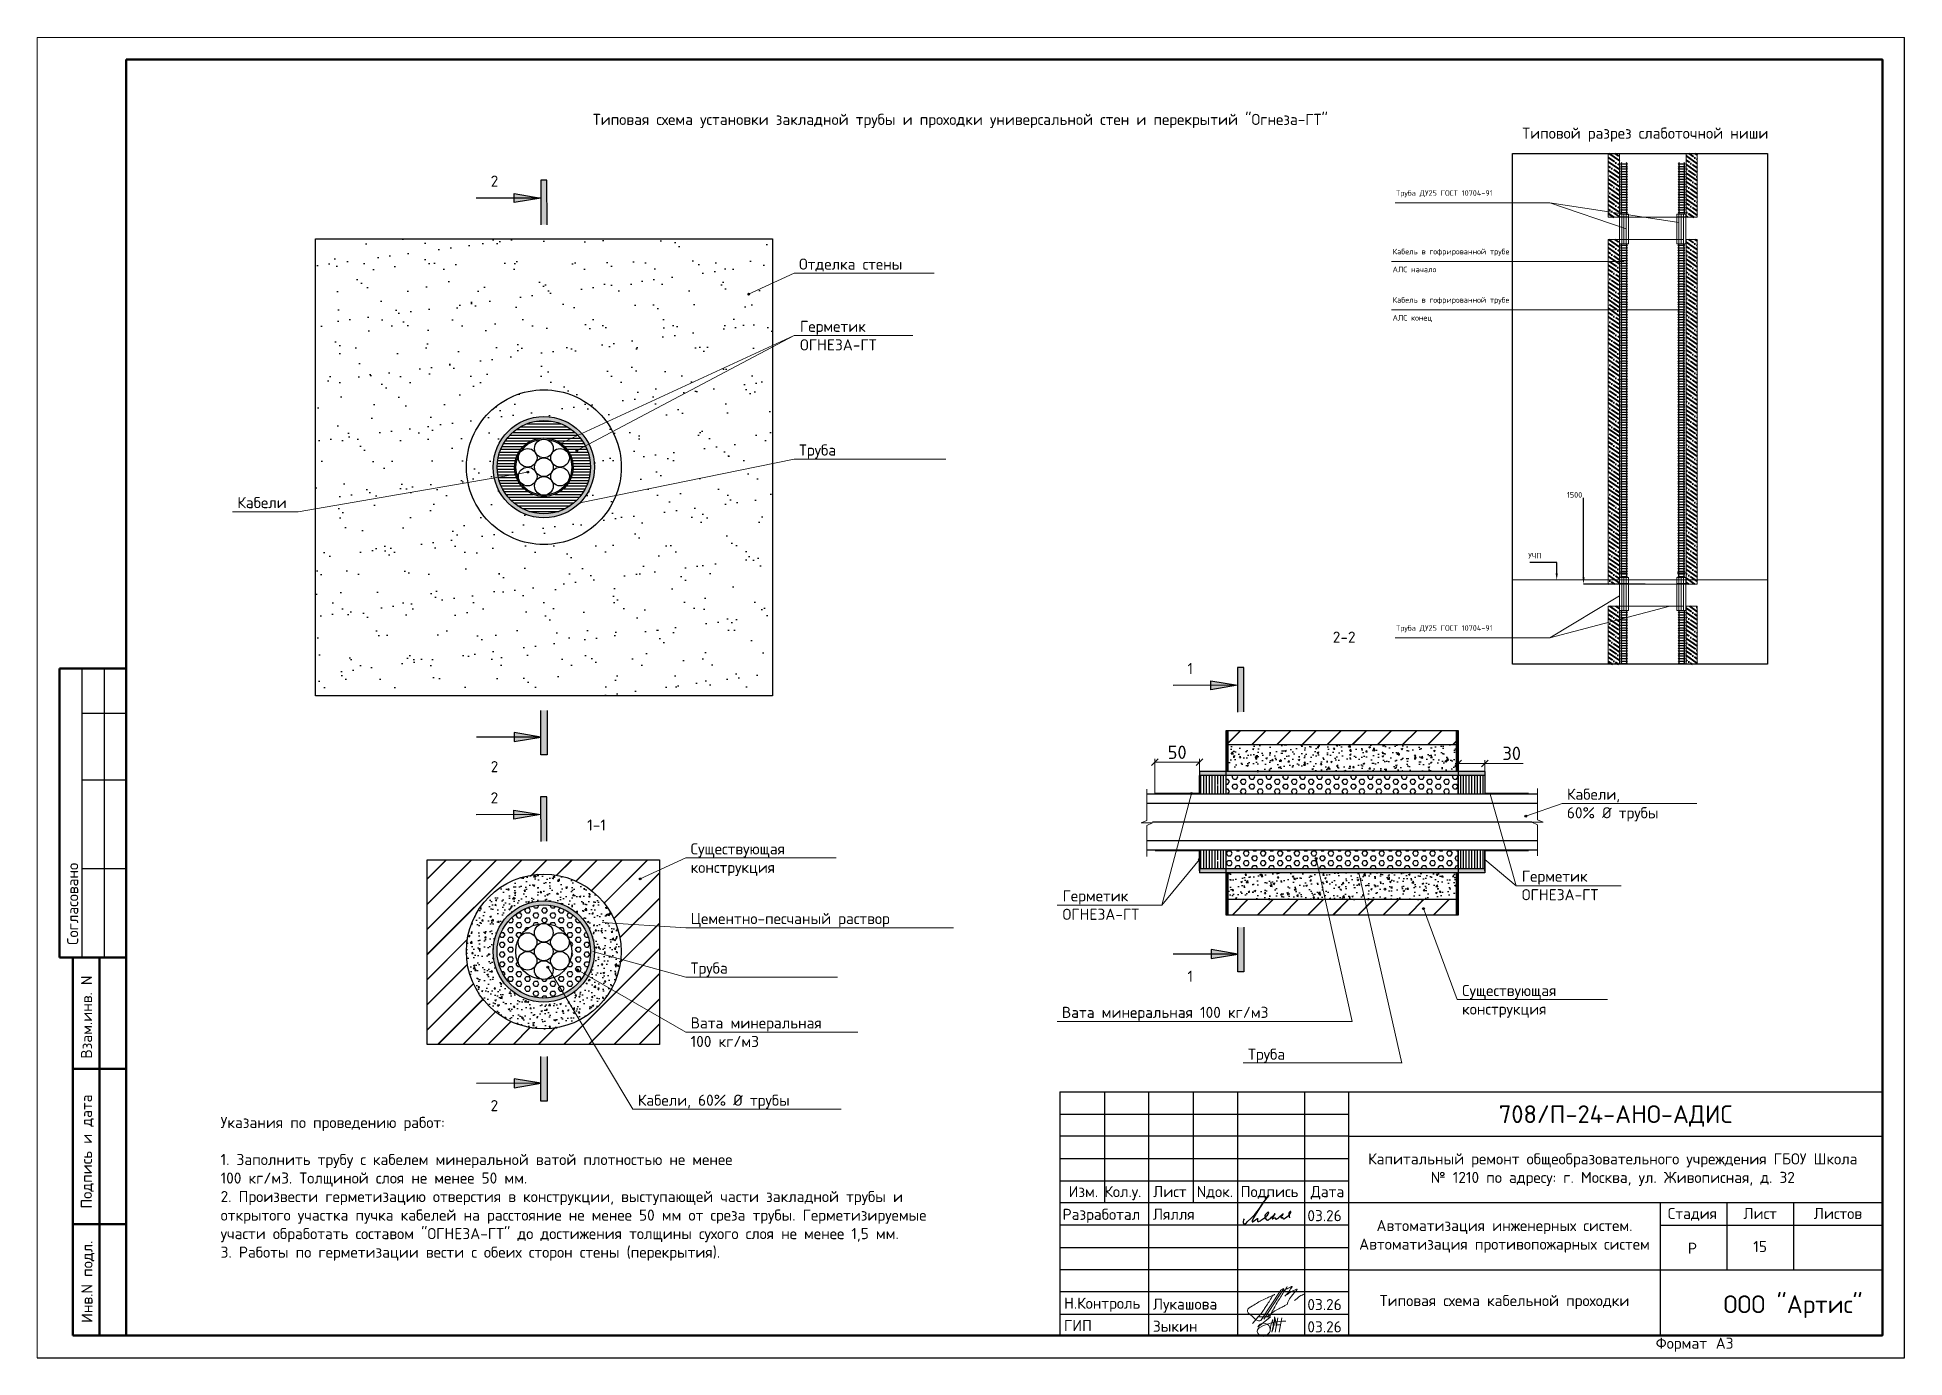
# Paper-space layout 'Сх4' of a CAD drawing. Header units: millimetres. Extents: x 2056 to 2476, y 856 to 1153.
# The model-space entities are those that its viewports show. They can reach past a viewport. Long polylines and large blocks are cut down to what shows.
import ezdxf
from ezdxf import colors
from ezdxf.entities.mleader import LeaderData, LeaderLine
from ezdxf.enums import TextEntityAlignment as Align
from ezdxf.math import Vec2, Vec3

# ---------------------------------------------------------------- set-up
doc = ezdxf.new("R2010")
doc.units = ezdxf.units.MM
doc.linetypes.add('JIS_02_2.0', pattern=[3, 2, -1])
doc.linetypes.add('SHTRIX2', pattern=[2.2, 1, -1.2])
for name, color, linetype, lineweight, true_color in [('Cable Trays', 7, 'Continuous', 5, 0x8000ff), ('ОФ_подписи', 5, 'Continuous', 13, 0x0000ff), ('Подписи', 5, 'Continuous', 18, 0x0000ff)]:
    doc.layers.add(name, color=color, linetype=linetype, lineweight=lineweight, true_color=true_color)
for name, color, linetype, lineweight in [('Cut Pattern', 7, 'Continuous', 40), ('RC-Выноски', 7, 'Continuous', 0), ('text', 5, 'Continuous', 20), ('Walls', 7, 'Continuous', 20), ('АР_текст', 250, 'Continuous', 40), ('Основная сплош', 7, 'Continuous', 30), ('Текст', 7, 'Continuous', 30)]:
    doc.layers.add(name, color=color, linetype=linetype, lineweight=lineweight)
for name, color, linetype in [('PDF _Текст', 7, 'Continuous'), ('TEXT1', 7, 'Continuous'), ('Основная', 7, 'Continuous')]:
    doc.layers.add(name, color=color, linetype=linetype)
doc.styles.add('GOST 2.304', font='isocpeur.ttf')
doc.styles.add('ICOCPEUR', font='isocpeur.ttf', dxfattribs={"height": 250})
doc.styles.add('PDF ISOCPEUR', font='isocpeur.ttf')
doc.styles.add('RubezhCAD', font='isocpeur.ttf')
doc.styles.get("Standard").update_dxf_attribs({"font": 'arial.ttf'})
doc.styles.add('TIMES', font='times.ttf')
doc.styles.add('XREF1$0$Standard', font='isocpeur.ttf')
doc.dimstyles.new('Копия 150', dxfattribs={"dimtxt": 2, "dimasz": 2, "dimexe": 1.25, "dimexo": 0.5, "dimgap": 1, "dimtad": 1, "dimdec": 0, "dimtxsty": 'Standard', "dimblk": 'OBLIQUE', "dimcen": 2.5, "dimdle": 1, "dimadec": 0, "dimazin": 0, "dimtfac": 1, "dimtdec": 0, "dimtmove": 0, "dimatfit": 3, "dimldrblk": 'DOT', "dimfxl": 1, "dimlwd": 5, "dimlwe": 5, "dimarcsym": 0})
pattern_1 = [(325, (611180.7, 8786.9), (91.05526, 130.04039), []), (325, (611200.2, 8676.35), (91.05526, 130.04039), [198.4375, -39.6875, 0, -39.6875])]

psp = doc.layouts.new('Сх4')

msp = doc.modelspace()

# ---------------------------------------------------------------- texts
at = {"color": 0, "linetype": 'SHTRIX2', "lineweight": 50, "transparency": 33554687, "char_height": 250, "style": 'PDF ISOCPEUR'}
for s, insert, attachment_point in [('Типовая схема установки закладной трубы и проходки универсальной стен и перекрытий "Огнеза-ГТ" ', (408481, 51704), 5), ('2', (397917.9, 50473.5), 1), ('Отделка стены', (404852.5, 48608.3), 1), ('Герметик \\PОГНЕЗА-ГТ', (404875.7, 47208.2), 1), ('Труба ', (404852.5, 44425.5), 1), ('Кабели', (392218.4, 43243), 1), ('2-2', (416858, 40216.3), 1), ('1', (413591.1, 39511.3), 1), ('2', (397917.9, 37304), 1), ('2', (397915.4, 36602), 1), ('Кабели, \\P60% %%C трубы\\P', (422123.4, 36683.1), 1), ('1-1', (400088.5, 35990.3), 1), ('Существующая\\Pконструкция', (402415, 35454.9), 1), ('Герметик \\PОГНЕЗА-ГТ', (421110.2, 34840), 1), ('Герметик \\PОГНЕЗА-ГТ', (410780.4, 34399.1), 1), ('Цементно-песчаный раствор ', (402415, 33886.3), 1), ('Труба', (402415, 32772.5), 1), ('1', (413591.1, 32588.1), 1), ('Существующая\\Pконструкция', (419766.5, 32267.5), 1), ('Вата минеральная \\P100 кг/м3', (402415, 31539.1), 1), ('Вата минеральная 100 кг/м3 ', (410764.3, 31776.7), 1), ('Труба ', (414951.7, 30835.8), 1), ('2', (397915.4, 29678.8), 1), ('Кабели, 60% %%C трубы', (401225.8, 29800.2), 1)]:
    msp.add_mtext(s, dxfattribs=dict(at, insert=insert, attachment_point=attachment_point))
at = {"color": 0, "linetype": 'SHTRIX2', "lineweight": 50, "transparency": 33554687, "insert": (391843.1, 29299.8), "char_height": 250, "width": 16232.396, "attachment_point": 1, "style": 'ICOCPEUR'}
msp.add_mtext('Указания по проведению работ:{\\L\\P\\P}1. Заполнить трубу с кабелем минеральной ватой плотностью не менее \\P100 кг/м3. Толщиной слоя не менее 50 мм.\\P2. Произвести герметизацию отверстия в конструкции, выступающей части закладной трубы и открытого участка пучка кабелей на расстояние не менее 50 мм от среза трубы. Герметизируемые участи обработать составом "ОГНЕЗА-ГТ" до достижения толщины сухого слоя не менее 1,5 мм.\\P3. Работы по герметизации вести с обеих сторон стены (перекрытия).', dxfattribs=at)
at = {"layer": 'PDF _Текст', "color": 0, "insert": (423887.6, 51554.5), "char_height": 250, "width": 6644.031, "attachment_point": 2, "style": 'PDF ISOCPEUR'}
msp.add_mtext('Типовой разрез слаботочной ниши', dxfattribs=at)
at = {"layer": 'text', "color": 7, "lineweight": 0, "style": 'PDF ISOCPEUR'}
for s, p in [('Труба ДУ25 ГОСТ 10704-91', (418281.7, 50019.5)), ('Кабель в гофрированной трубе', (418203.6, 48702.6)), ('АЛС начало', (418203.6, 48300.8)), ('Кабель в гофрированной трубе', (418203.6, 47614.8)), ('АЛС конец', (418203.6, 47213)), ('Труба ДУ25 ГОСТ 10704-91', (418281.7, 40235.1))]:
    msp.add_text(s, height=125, dxfattribs=at).set_placement(p)
at = {"layer": 'text', "lineweight": 0, "style": 'PDF ISOCPEUR'}
msp.add_text('УЧП', height=125, dxfattribs=at).set_placement((421255.3, 41861.5))
at = {"layer": 'text', "lineweight": 0, "insert": (422296, 43292.1), "char_height": 125, "attachment_point": 5, "style": 'PDF ISOCPEUR'}
msp.add_mtext('\\A1;1500', dxfattribs=at)
at = {"layer": 'TEXT1', "char_height": 250, "attachment_point": 5, "style": 'ICOCPEUR'}
for s, insert, width in [('{\\C0;15}', (426470.5, 26383.5), 1500), ('{\\C0;Типовая схема кабельной проходки}', (420720.5, 25133.8), 7000)]:
    msp.add_mtext(s, dxfattribs=dict(at, insert=insert, width=width))

# ---------------------------------------------------------------- blocks, each defined once
blk = doc.blocks.new('_Oblique')
at = {"color": 0, "linetype": 'ByBlock', "lineweight": -2}
blk.add_line((-0.5, -0.5), (0.5, 0.5), dxfattribs=at)
blk = doc.blocks.new('*D2743')
at = {"color": 0, "lineweight": 5, "transparency": 16777216}
for p, q in [((419682, 36981), (419682, 37328)), ((419682, 37253), (420282, 37253)), ((420282, 36981), (420282, 37328)), ((420282, 37253), (421138, 37253))]:
    blk.add_line(p, q, dxfattribs=at)
at = {"layer": 'Defpoints', "color": 0, "lineweight": 30, "transparency": 16777216}
for p in [(419682, 36981), (420282, 37253), (420282, 36981)]:
    blk.add_point(p, dxfattribs=at)
at = {"color": 0, "lineweight": 5, "transparency": 16777216, "xscale": 150, "yscale": 150, "zscale": 150, "rotation": 180}
blk.add_blockref('_Oblique', (419682, 37253), dxfattribs=at)
at = {"color": 0, "lineweight": 5, "transparency": 16777216, "xscale": 150, "yscale": 150, "zscale": 150}
blk.add_blockref('_Oblique', (420282, 37253), dxfattribs=at)
at = {"color": 0, "transparency": 16777216, "insert": (420883, 37478), "char_height": 300, "attachment_point": 5, "style": 'GOST 2.304'}
blk.add_mtext('30', dxfattribs=at)
blk = doc.blocks.new('_Dot')
at = {"color": 0, "linetype": 'ByBlock', "lineweight": -2}
blk.add_line((-0.5, 0), (-1, 0), dxfattribs=at)
at = {"color": 0, "linetype": 'ByBlock', "const_width": 0.5}
blk.add_lwpolyline([(-0.25, 0, 1), (0.25, 0, 1)], format="xyb", close=True, dxfattribs=at)
blk = doc.blocks.new('*D2742')
at = {"color": 0, "lineweight": 5, "transparency": 16777216}
for p, q in [((412858, 36576), (412858, 37352)), ((412858, 37277), (413858, 37277)), ((413858, 37071), (413858, 37352))]:
    blk.add_line(p, q, dxfattribs=at)
at = {"layer": 'Defpoints', "color": 0, "lineweight": 30, "transparency": 16777216}
for p in [(413858, 37277), (413858, 37071), (412858, 36576)]:
    blk.add_point(p, dxfattribs=at)
at = {"color": 0, "lineweight": 5, "transparency": 16777216, "xscale": 150, "yscale": 150, "zscale": 150, "rotation": 180}
blk.add_blockref('_Oblique', (412858, 37277), dxfattribs=at)
at = {"color": 0, "lineweight": 5, "transparency": 16777216, "xscale": 150, "yscale": 150, "zscale": 150}
blk.add_blockref('_Oblique', (413858, 37277), dxfattribs=at)
at = {"color": 0, "transparency": 16777216, "insert": (413358, 37502), "char_height": 300, "attachment_point": 5, "style": 'GOST 2.304'}
blk.add_mtext('50', dxfattribs=at)
blk = doc.blocks.new('*U8')
at = {"lineweight": 50}
for p, q in [((5, 155), (20, 155)), ((5, 155), (5, 90)), ((5, 90), (20, 90)), ((8, 5), (8, 90)), ((14, 5), (14, 90)), ((8, 65), (20, 65)), ((8, 30), (20, 30)), ((8, 5), (20, 5))]:
    blk.add_line(p, q, dxfattribs=at)
for p, q in [((10, 155), (10, 90)), ((15, 155), (15, 90)), ((10, 145), (20, 145)), ((10, 130), (20, 130)), ((10, 110), (20, 110))]:
    blk.add_line(p, q)
blk.add_lwpolyline([(0, 0), (420, 0), (420, 297), (0, 297)], close=True)
blk.add_lwpolyline([(20, 292), (415, 292), (415, 5), (20, 5)], close=True, dxfattribs=at)
at = {"style": 'XREF1$0$Standard'}
for s, p in [('Согласовано', (7.95, 102.07)), ('Взам.инв. N', (11.07, 76.61)), ('Подпись и дата', (11.04, 46.36)), ('Инв.N подл.', (11.17, 17.07))]:
    blk.add_text(s, height=2.5, rotation=90, dxfattribs=at).set_placement(p, align=Align.MIDDLE_CENTER)
blk.add_text('Формат', height=2.5, dxfattribs=at).set_placement((364.02, 2))
blk.add_text('А3', height=2.5, dxfattribs=at).set_placement((381.51, 2), align=Align.RIGHT)
for tag, p in [('СОГЛАСОВАНО_ДАТА2', (14.37, 145.56)), ('СОГЛАСОВАНО_ДАТА3', (19.37, 145.56)), ('СОГЛАСОВАНО_ФАМИЛИЯ2', (14.37, 110.56)), ('СОГЛАСОВАНО_ФАМИЛИЯ3', (19.37, 110.56)), ('СОГЛАСОВАНО_ДОЛЖНОСТЬ2', (14.37, 90.56)), ('СОГЛАСОВАНО_ДОЛЖНОСТЬ3', (19.37, 90.56))]:
    blk.add_attdef(tag, p, '', height=2.5, rotation=90, dxfattribs=at)
for tag, p in [('ВЗАМ_ИНВ_НОМЕР', (19.37, 77.5)), ('ИНВ_N_ПОДЛ', (19.37, 17.5))]:
    blk.add_attdef(tag, text='', height=2.5, rotation=90, dxfattribs=at).set_placement(p, align=Align.CENTER)
blk.add_attdef('ИНВ_ДАТА', text='', height=2.5, rotation=90, dxfattribs=at).set_placement((19.37, 63.83), align=Align.RIGHT)
blk = doc.blocks.new('П_Зыкин')
at = {"layer": 'ОФ_подписи', "color": 152, "ltscale": 100, "true_color": 0x0061c2, "transparency": 33554687}
for p, q in [((142, 249), (62, -174)), ((102, 37), (218, 37)), ((258, 249), (178, -174))]:
    blk.add_line(p, q, dxfattribs=at)
blk.add_lwpolyline([(-462, 273), (-74, 273), (-446, -30)], dxfattribs=at)
for centre, radius, start, end in [((-271, -94), 186, 314.2393, 159.9348), ((345, -1372), 1523, 88.8758, 117.8788), ((1109, -252), 1204, 158.7593, 174.231), ((-1024, 224), 1068, 337.8144, 2.8859), ((-849, 72), 852, 342.8308, 7.4815), ((-9, 182), 4.48, 8.9691, 155.6551), ((-643, 22), 732, 344.4555, 20.462), ((-318, -169), 151, 108.7568, 173.4251), ((-287, -115), 185, 191.5358, 322.3512)]:
    blk.add_arc(centre, radius, start, end, dxfattribs=at)
blk = doc.blocks.new('П_Лукашова')
at = {"layer": 'ОФ_подписи', "color": 152, "true_color": 0x0061c2}
for p, q in [((221, 339), (-221, -339)), ((286, 371), (-156, -307)), ((283, 370), (218, 338))]:
    blk.add_line(p, q, dxfattribs=at)
for points in [[(221, 301), (344, 360), (434, 401), (475, 416), (464, 395), (420, 336), (342, 232), (310, 203), (337, 221), (420, 283), (490, 322), (558, 352), (576, 358), (491, 240), (403, 113), (374, 49), (360, 20)], [(-221, -339), (-276, -344), (-368, -289), (-446, -221), (-505, -166), (-522, -116), (-412, -16), (-295, 56), (-173, 120), (-49, 179), (33, 216), (87, 237), (52, 221), (11, 167), (-59, 51), (-126, -52), (-177, -132), (-256, -231), (-409, -409)], [(360, 20), (294, -18), (203, -65), (91, -124), (-73, -248)], [(366, 415), (236, 213), (85, -37), (-50, -300)], [(530, 102), (646, 199), (748, 254)]]:
    blk.add_spline(points, degree=3, dxfattribs=at)
blk = doc.blocks.new('A$C11203D1A')
at = {"layer": 'Подписи', "lineweight": 25}
blk.add_lwpolyline([(0.24, 1.11), (0.09, 0.86), (0, 0.47), (0.01, 0.27), (0.06, 0.09), (0.17, 0.01), (0.33, 0), (0.53, 0.07), (0.73, 0.22), (0.94, 0.41), (1.81, 1.26), (2.64, 2.1), (3.19, 2.76), (3.8, 3.63), (4.42, 4.6), (5, 5.4), (5.39, 5.96), (5.72, 6.46), (5.82, 6.46), (5.73, 6.31), (4.71, 5.11), (3.82, 3.76), (2.71, 1.9), (2.36, 1.31), (2.15, 0.93), (2.05, 0.72), (2.04, 0.6), (2.04, 0.49), (2.07, 0.44), (2.13, 0.41), (2.22, 0.43), (2.34, 0.53), (2.48, 0.65), (2.83, 0.93), (3.1, 1.12), (3.23, 1.19), (3.28, 1.19), (3.29, 1.16), (3.26, 1.06), (3.23, 0.9), (3.22, 0.77), (3.24, 0.65), (3.26, 0.58), (3.34, 0.52), (3.42, 0.48), (3.54, 0.51), (3.66, 0.56), (3.92, 0.66), (4.17, 0.85), (4.57, 1.16), (4.82, 1.36), (5, 1.53), (5.18, 1.68), (5.48, 1.96), (5.64, 2.15), (5.74, 2.33), (5.75, 2.44), (5.75, 2.53), (5.69, 2.57), (5.6, 2.58), (5.49, 2.54), (5.33, 2.4), (5.12, 2.18), (4.99, 1.99), (4.9, 1.86), (4.85, 1.74), (4.87, 1.66), (4.92, 1.62), (5.03, 1.65), (5.11, 1.72), (5.21, 1.79), (5.24, 1.81), (5.28, 1.82), (5.31, 1.82), (5.32, 1.79), (5.26, 1.69), (5.19, 1.61), (5.11, 1.47), (5.03, 1.34), (4.98, 1.25), (4.97, 1.17), (4.97, 1.09), (5.01, 1.05), (5.05, 1.06), (5.1, 1.11), (5.14, 1.13), (5.2, 1.13), (5.23, 1.07), (5.27, 0.94), (5.32, 0.85), (5.35, 0.8), (5.43, 0.77), (5.52, 0.78), (5.61, 0.84), (5.88, 1), (6.13, 1.19), (6.42, 1.46), (6.68, 1.7), (6.94, 1.94), (7.06, 2.08), (7.22, 2.28), (7.23, 2.3), (7.23, 2.31), (7.2, 2.31), (7.18, 2.28), (7.15, 2.24), (6.76, 1.63), (6.67, 1.45), (6.59, 1.3), (6.56, 1.22), (6.56, 1.16), (6.57, 1.11), (6.6, 1.08), (6.65, 1.1), (6.7, 1.13), (6.79, 1.19), (6.88, 1.26), (6.99, 1.31), (7.07, 1.35), (7.18, 1.36), (7.23, 1.33), (7.27, 1.28), (7.28, 1.18), (7.28, 1.12), (7.3, 1.08), (7.34, 1.04), (7.38, 1.02), (7.45, 1.01), (7.52, 1.04), (7.6, 1.09), (7.73, 1.19), (7.93, 1.34), (8.13, 1.48), (8.36, 1.7), (8.65, 1.95), (8.78, 2.07), (8.9, 2.16), (8.98, 2.23), (9.03, 2.27), (9.04, 2.29), (9.02, 2.3), (8.99, 2.29), (8.97, 2.25), (8.92, 2.16), (8.7, 1.81), (8.57, 1.61), (8.52, 1.53), (8.51, 1.43), (8.53, 1.37), (8.56, 1.33), (8.6, 1.33), (8.66, 1.35), (8.72, 1.39), (8.76, 1.41), (8.86, 1.4), (8.93, 1.37), (8.94, 1.31), (8.96, 1.22), (8.98, 1.14), (9.02, 1.1), (9.08, 1.07), (9.17, 1.1), (9.24, 1.14), (9.33, 1.2), (9.56, 1.37), (9.86, 1.59), (10.18, 1.87), (10.41, 2.09), (10.57, 2.29), (10.72, 2.51), (10.76, 2.62), (10.77, 2.7), (10.75, 2.75), (10.68, 2.79), (10.58, 2.76), (10.5, 2.69), (10.38, 2.54), (10.32, 2.41), (10.31, 2.25), (10.32, 2.09), (10.33, 1.85), (10.35, 1.7), (10.37, 1.58), (10.4, 1.47), (10.47, 1.37)], dxfattribs=at)
blk = doc.blocks.new('Штамп')
at = {"layer": 'Основная'}
for p, q in [((-18500, 5000), (-12000, 5000)), ((-12000, 4500), (-18500, 4500)), ((-18500, 4000), (-12000, 4000)), ((-12000, 2500), (-18500, 2500)), ((-18500, 2000), (-12000, 2000)), ((-12000, 1500), (-18500, 1500)), ((-12000, 1000), (-18500, 1000)), ((-18500, 500), (-12000, 500))]:
    blk.add_line(p, q, dxfattribs=at)
at = {"layer": 'Основная сплош'}
for p, q in [((-18500, 5500), (0, 5500)), ((-18500, 5500), (-18500, 0)), ((-17500, 5500), (-17500, 3000)), ((-16500, 0), (-16500, 5500)), ((-15500, 5500), (-15500, 3000)), ((-14500, 0), (-14500, 5500)), ((-13000, 5500), (-13000, 0)), ((-12000, 0), (-12000, 5500)), ((-12000, 4500), (0, 4500)), ((-18500, 3500), (-12000, 3500)), ((0, 3000), (-18500, 3000)), ((-5000, 3000), (-5000, 0)), ((-3500, 3000), (-3500, 1500)), ((-2000, 3000), (-2000, 1500)), ((-5000, 2500), (0, 2500)), ((-12000, 1500), (0, 1500))]:
    blk.add_line(p, q, dxfattribs=at)
at = {"transparency": 33554687, "xscale": 100, "yscale": 100, "zscale": 100}
blk.add_blockref('A$C11203D1A', (-14379, 2533), dxfattribs=at)
at = {"layer": 'ОФ_подписи', "color": 5}
for name, p, xscale, yscale, zscale in [('П_Лукашова', (-13755, 700), 1.010226427429054, 1.010226427429054, 1.010226427429054), ('П_Зыкин', (-13706, 228), 0.7621923841183493, 0.7621923841183493, 0.7621923841183493)]:
    blk.add_blockref(name, p, dxfattribs=dict(at, xscale=xscale, yscale=yscale, zscale=zscale))
at = {"transparency": 33554687, "insert": (-8500, 2250), "char_height": 250, "width": 7000, "attachment_point": 5, "style": 'PDF ISOCPEUR'}
blk.add_mtext('Автоматизация инженерных систем. Автоматизация противопожарных систем', dxfattribs=at)
at = {"layer": 'АР_текст', "color": 7, "transparency": 33554687, "insert": (-2009, 668), "char_height": 400, "width": 7750, "attachment_point": 5, "style": 'RubezhCAD'}
blk.add_mtext('{\\C0;ООО "Артис"}', dxfattribs=at)
at = {"layer": 'Текст', "color": 0, "style": 'RubezhCAD'}
blk.add_text('708/П-24-АНО-АДИС', height=400, dxfattribs=at).set_placement((-6000, 4798), align=Align.CENTER)
at = {"layer": 'Текст', "linetype": 'Continuous', "style": 'RubezhCAD'}
for s, p in [('Изм.', (-18302, 3131)), ('Кол.у.', (-17500, 3131)), ('Лист', (-16402, 3131)), ('Nдок.', (-15424, 3131)), ('Подпись', (-14434, 3131)), ('Дата', (-12857, 3131))]:
    blk.add_text(s, height=250, dxfattribs=at).set_placement(p)
at = {"layer": 'Текст', "style": 'ICOCPEUR'}
for s, p in [('Разработал', (-18441, 2620)), ('Лялля', (-16408, 2622)), ('03.26', (-12934, 2590)), ('Н.Контроль', (-18407, 620)), ('Лукашова', (-16408, 602)), ('03.26', (-12934, 590)), ('ГИП', (-18407, 120)), ('Зыкин', (-16408, 102)), ('03.26', (-12934, 90))]:
    blk.add_text(s, height=250, dxfattribs=at).set_placement(p)
at = {"layer": 'Текст', "color": 7, "linetype": 'Continuous', "style": 'RubezhCAD'}
for s, p in [('Стадия', (-4273, 2640)), ('Лист', (-2750, 2640)), ('Листов', (-1000, 2640))]:
    blk.add_text(s, height=250, dxfattribs=at).set_placement(p, align=Align.CENTER)
at = {"layer": 'Текст', "color": 7, "style": 'RubezhCAD'}
blk.add_text('Р', height=250, dxfattribs=at).set_placement((-4273, 1857), align=Align.CENTER)
at = {"layer": 'Текст', "ltscale": 100, "insert": (-6063, 3750), "char_height": 250, "attachment_point": 5, "style": 'RubezhCAD'}
blk.add_mtext_dynamic_manual_height_columns('\\pi-3.125;Капитальный ремонт общеобразовательного учреждения ГБОУ Школа{\\H1.25x; }\\P№ 1210 по адресу: г. Москва, ул. Живописная, д. 32{\\H1.21604x; }\\P', width=11832.53, gutter_width=1250, heights=[1893], dxfattribs=at)
at = {"layer": 'Текст', "ltscale": 100, "style": 'RubezhCAD'}
blk.add_attdef('ЛИСТОВ', text='', height=250, dxfattribs=at).set_placement((-1000, 1857), align=Align.CENTER)
at = {"layer": 'Текст', "ltscale": 100, "style": 'TIMES'}
blk.add_attdef('НАЗВАНИЕ', text='', height=250, dxfattribs=at).set_placement((-8500, 750), align=Align.MIDDLE_CENTER)

# ---------------------------------------------------------------- dimensions: what is measured, and where the dimension line sits
at = {"color": 0, "transparency": 33554687}
for base, p1, p2, text, picture, middle in [((413857.7, 37277.4), (412857.7, 36575.8), (413857.7, 37070.8), '50', '*D2742', (413357.7, 37277.4)), ((420281.8, 37253.4), (419681.8, 36980.8), (420281.8, 36980.8), '30', '*D2743', (420882.6, 37253.4))]:
    dim = msp.add_linear_dim(base=base, p1=p1, p2=p2, text=text, dimstyle='Копия 150', override={"dimscale": 15, "dimtxt": 20, "dimasz": 10, "dimexe": 5, "dimexo": 0, "dimgap": 5, "dimtxsty": 'GOST 2.304', "dimdle": 0, "dimfxl": 125}, dxfattribs=at)
    dim.commit()
    dim.dimension.update_dxf_attribs({"geometry": picture, "text_midpoint": middle, "dimtype": 160})

# ---------------------------------------------------------------- hatches: boundary and pattern name
at = {"lineweight": 0, "transparency": 33554687}
h = msp.add_hatch(color=0, dxfattribs=at)
h.paths.add_polyline_path([(399044.6, 49370.1), (399184.6, 49370.2), (399184.1, 50370.2), (399044.1, 50370.1)])
h.paths.add_polyline_path([(398443.5, 49869.2), (399044.3, 49970.1), (398443.4, 49969.8)])
h.paths.add_polyline_path([(398443.4, 49969.8), (399044.3, 49970.1), (398443.4, 50070.3)])
at = {"transparency": 33554687}
h = msp.add_hatch(dxfattribs=at)
h.set_pattern_fill('AR-SAND', color=0, scale=20, style=0)
h.set_pattern_definition([(37.5, (369857.05, 25541.7), (-32, 978.826), [0, -772.16, 0, -863.6, 0, -825.5]), (7.5, (369857, 25541.7), (899.047, 1433.65), [0, -416.56, 0, -695.96, 0, -266.7]), (327.5, (369232.2, 25541.7), (1581.985, 2.874), [0, -254, 0, -914.4, 0, -1193.8]), (317.5, (369232.2, 25541.7), (1527.113, 445.86), [0, -127, 0, -599.44, 0, -685.8])])
h.paths.add_polyline_path([(393974.1, 49054.9), (404254.1, 49054.9), (404254.1, 38774.9), (393974.1, 38774.9)])
edge = h.paths.add_edge_path(flags=16)
edge.add_arc((399114.1, 43914.9), 1140, 0, 360)
h = msp.add_hatch(color=0, dxfattribs=at)
edge = h.paths.add_edge_path()
edge.add_arc((403719.9, 47807.1), 20, 0, 360)
h = msp.add_hatch(color=0, dxfattribs=at)
h.paths.add_polyline_path([(397974.1, 43914.9, 1), (400254.1, 43914.9, 1)])
h.paths.add_polyline_path([(400164.1, 43914.9, -1), (398064.1, 43914.9, -1)], flags=16)
h = msp.add_hatch(dxfattribs=at)
h.set_pattern_fill('LINE', color=0, scale=20, style=0)
h.set_pattern_definition([(0, (369857.05, 26156.307), (0, 63.5), [])])
h.paths.add_polyline_path([(398064.1, 43914.9, 1), (400164.1, 43914.9, 1)])
edge = h.paths.add_edge_path(flags=16)
edge.add_arc((399114.1, 43914.9), 660, 0, 360)
h = msp.add_hatch(color=0, dxfattribs=at)
edge = h.paths.add_edge_path()
edge.add_arc((399114.1, 43914.9), 660, 0, 360)
edge = h.paths.add_edge_path(flags=17)
edge.add_arc((399114.1, 43914.9), 630, 0, 360)
h = msp.add_hatch(color=0, dxfattribs=at)
edge = h.paths.add_edge_path()
edge.add_arc((399477.9, 44446.1), 20, 0, 360)
h = msp.add_hatch(color=0, dxfattribs=at)
edge = h.paths.add_edge_path()
edge.add_arc((399856.8, 44287.9), 20, 0, 360)
h = msp.add_hatch(color=0, dxfattribs=at)
edge = h.paths.add_edge_path()
edge.add_arc((398750.4, 43805.7), 20, 0, 360)
at = {"lineweight": 0, "transparency": 33554687}
h = msp.add_hatch(color=0, dxfattribs=at)
h.paths.add_polyline_path([(414717.8, 38407.9), (414857.8, 38408), (414857.3, 39408), (414717.3, 39407.9)])
h.paths.add_polyline_path([(414116.6, 38907), (414717.5, 39007.9), (414116.6, 39007.6)])
h.paths.add_polyline_path([(414116.6, 39007.6), (414717.5, 39007.9), (414116.5, 39108.2)])
h = msp.add_hatch(color=0, dxfattribs=at)
h.paths.add_polyline_path([(399047.5, 38445.1), (399187.5, 38445.2), (399188, 37445.2), (399048, 37445.1)])
h.paths.add_polyline_path([(398446.8, 37945.3), (399047.8, 37845.1), (398446.9, 37844.8)])
h.paths.add_polyline_path([(398446.9, 37844.8), (399047.8, 37845.1), (398446.9, 37744.2)])
at = {"transparency": 33554687}
h = msp.add_hatch(dxfattribs=at)
h.set_pattern_fill('JIS_LC_20', color=0, scale=20, style=0)
h.set_pattern_definition([(45, (391576.6, 15350.98), (-282.8427, 282.8427), []), (45, (391584.6, 15350.98), (-282.8427, 282.8427), [])])
h.paths.add_polyline_path([(414457.7, 37994.1), (414457.7, 37670.6), (419681.8, 37670.6), (419681.8, 37994.1)])
h.paths.add_polyline_path([(414457.7, 34190.8), (414457.7, 33841.5), (419681.8, 33841.5), (419681.8, 34190.8)])
h = msp.add_hatch(dxfattribs=at)
h.set_pattern_fill('AR-CONC', color=0, scale=2, style=0)
h.set_pattern_definition([(50, (391576.58, 15350.98), (364.3693, -31.8782), [38.1, -419.1]), (355, (391576.6, 15350.98), (-70.4857, 382.1133), [30.48, -335.28]), (100.451, (391606.95, 15348.32), (293.885, 350.2334), [32.38, -356.18]), (46.1842, (391576.6, 15452.58), (542.158, -84.0847), [57.15, -628.65]), (96.6356, (391621.76, 15445.57), (474.8085, 494.851), [48.57, -534.27]), (351.184, (391576.6, 15452.6), (474.809, 494.85), [45.72, -502.92]), (21, (391627.38, 15427.18), (303.2298, -204.531), [38.1, -419.1]), (326, (391627.4, 15427.18), (123.604, 368.376), [30.48, -335.28]), (71.4514, (391652.65, 15410.13), (426.833, 163.8457), [32.38, -356.18]), (37.5, (391576.58, 15350.98), (6.1772, 169.1101), [0, -331.216, 0, -340.36, 0, -336.55]), (7.5, (391576.58, 15350.98), (133.6393, 200.36115), [0, -194.056, 0, -323.596, 0, -128.27]), (327.5, (391463.3, 15350.98), (271.1812, -11.4575), [0, -127, 0, -396.24, 0, -525.78]), (317.5, (391412.5, 15350.98), (296.2584, 50.853), [0, -165.1, 0, -263.144, 0, -373.38])])
h.paths.add_polyline_path([(419681.8, 37070.8), (419681.8, 37670.6), (414457.7, 37670.6), (414457.7, 37070.8)])
h.paths.add_polyline_path([(419681.8, 34190.8), (419681.8, 34790.8), (414457.7, 34790.8), (414457.7, 34190.8)])
h = msp.add_hatch(color=0, dxfattribs=at)
h.paths.add_polyline_path([(419681.8, 37070.8), (419681.8, 36980.8), (420281.8, 36980.8), (420281.8, 37070.8)])
h.paths.add_polyline_path([(414457.7, 36980.8), (414457.7, 37070.8), (413857.7, 37070.8), (413857.7, 36980.8)])
h.paths.add_polyline_path([(414457.7, 37070.8), (414457.7, 36980.8), (419681.8, 36980.8), (419681.8, 37070.8)])
h = msp.add_hatch(dxfattribs=at)
h.set_pattern_fill('LINE', color=0, scale=20, angle=90, style=0)
h.set_pattern_definition([(90, (406399.8, 28117.07), (-63.5, 4e-15), [])])
h.paths.add_polyline_path([(414457.7, 36886.1), (414303.9, 36777, -0.1555047), (414307.6, 36765.4, -1), (414267.6, 36765.4, -0.7308455), (414303.9, 36777), (414457.7, 36886.1), (414457.7, 36980.8), (413857.7, 36980.8), (413857.7, 36575.8), (413857.7, 36560.8), (414457.7, 36560.8)])
h.paths.add_polyline_path([(414261.1, 35064, -0.6131259), (414292.9, 35080.2), (414453.5, 35300.8), (413857.7, 35300.8), (413857.7, 35110.8, -0.4142136), (413877.7, 35090.8, -0.4142136), (413857.7, 35070.8), (413857.7, 34880.8), (414457.7, 34880.8), (414457.7, 35300.8), (414453.5, 35300.8), (414292.9, 35080.2, -0.2398288), (414301.1, 35064, -1)])
h.paths.add_polyline_path([(420281.8, 36980.8), (419681.8, 36980.8), (419681.8, 36789.2), (419751.4, 36745.6, -0.752949), (419788.4, 36734.9, -1), (419748.4, 36734.9, -0.1409345), (419751.4, 36745.6), (419681.8, 36789.2), (419681.8, 36560.8), (420281.8, 36560.8)])
h.paths.add_polyline_path([(420281.8, 35285.8), (420281.8, 35300.8), (419848.8, 35300.8), (419976, 34880.8), (420281.8, 34880.8)])
h.paths.add_polyline_path([(419848.8, 35300.8), (419681.8, 35300.8), (419681.8, 35162.5), (419757.8, 35071.3, -0.6360691), (419790.6, 35056, -1), (419750.6, 35056, -0.2224422), (419757.8, 35071.3), (419681.8, 35162.5), (419681.8, 34880.8), (419976, 34880.8)])
h = msp.add_hatch(dxfattribs=at)
h.set_pattern_fill('HEX', color=0, scale=20, style=0)
h.set_pattern_definition([(0, (391576.58, 16989.96), (0, 109.9852), [63.5, -127]), (120, (391576.58, 16989.96), (-95.24998, -54.9926), [63.5, -127]), (60, (391640.08, 16989.96), (-95.24998, 54.9926), [63.5, -127])])
h.paths.add_polyline_path([(418569.6, 36980.8), (416630.2, 36980.8), (416249.6, 36560.8), (418700.5, 36560.8)])
h.paths.add_polyline_path([(416630.2, 36980.8), (415290.7, 36980.8), (414457.7, 36770.8), (414457.7, 36560.8), (416249.6, 36560.8)])
h.paths.add_polyline_path([(419681.8, 36901.3), (419070, 36980.8), (418569.6, 36980.8), (418700.5, 36560.8), (419681.8, 36560.8)])
h.paths.add_polyline_path([(419681.8, 36980.8), (419070, 36980.8), (419681.8, 36901.3)], flags=17)
h.paths.add_polyline_path([(415290.7, 36980.8), (414457.7, 36980.8), (414457.7, 36770.8)], flags=17)
h = msp.add_hatch(color=0, dxfattribs=at)
edge = h.paths.add_edge_path()
edge.add_arc((413681.7, 36575.8), 20, 0, 360)
at = {"lineweight": 0, "transparency": 33554687}
h = msp.add_hatch(color=0, dxfattribs=at)
h.paths.add_polyline_path([(399042.1, 35498.6), (399182.1, 35498.7), (399181.6, 36498.7), (399041.6, 36498.6)])
h.paths.add_polyline_path([(398440.9, 35997.8), (399041.8, 36098.6), (398440.9, 36098.3)])
h.paths.add_polyline_path([(398440.9, 36098.3), (399041.8, 36098.6), (398440.8, 36198.9)])
at = {"transparency": 33554687}
h = msp.add_hatch(color=0, dxfattribs=at)
edge = h.paths.add_edge_path()
edge.add_arc((421199, 36065.7), 20, 0, 360)
h = msp.add_hatch(dxfattribs=at)
h.set_pattern_fill('HEX', color=0, scale=20, style=0)
h.set_pattern_definition([(0, (415072.07, 35285.95), (0, 109.9852), [63.5, -127]), (120, (415072.07, 35285.95), (-95.25, -54.9926), [63.5, -127]), (60, (415135.57, 35285.95), (-95.25, 54.9926), [63.5, -127])])
h.paths.add_polyline_path([(415108, 35300.8), (414457.7, 35300.8), (414457.7, 35245.2)], flags=17)
h.paths.add_polyline_path([(419681.8, 35300.8), (415108, 35300.8), (414457.7, 35245.2), (414457.7, 34880.8), (419681.8, 34880.8)])
h = msp.add_hatch(dxfattribs=at)
h.set_pattern_fill('JIS_LC_20', color=0, scale=20, style=0)
h.set_pattern_definition([(45, (365789.3, 12441.7), (-282.8427, 282.8427), []), (45, (365797.3, 12441.7), (-282.8427, 282.8427), [])])
h.paths.add_polyline_path([(396487.1, 30932.2), (401711.2, 30932.2), (401711.2, 35084.8), (396487.1, 35084.8)])
h.paths.add_polyline_path([(400851.6, 33021.5, -1), (397371.6, 33021.5, -1)], flags=16)
h = msp.add_hatch(color=0, dxfattribs=at)
edge = h.paths.add_edge_path()
edge.add_arc((413857.7, 35090.8), 20, 0, 360)
h = msp.add_hatch(color=0, dxfattribs=at)
h.paths.add_polyline_path([(420281.8, 34790.8), (420281.8, 34880.8), (419681.8, 34880.8), (419681.8, 34790.8)])
h.paths.add_polyline_path([(413857.7, 34880.8), (413857.7, 34790.8), (414457.7, 34790.8), (414457.7, 34880.8)])
h.paths.add_polyline_path([(414457.7, 34880.8), (414457.7, 34790.8), (419681.8, 34790.8), (419681.8, 34880.8)])
h = msp.add_hatch(color=0, dxfattribs=at)
edge = h.paths.add_edge_path()
edge.add_arc((416485.8, 35111.8), 20, 0, 360)
h = msp.add_hatch(dxfattribs=at)
h.set_pattern_fill('AR-CONC', color=0, scale=2, style=0)
h.set_pattern_definition([(50, (365789.32, 12441.7), (364.3693, -31.8782), [38.1, -419.1]), (355, (365789.32, 12441.7), (-70.4857, 382.1133), [30.48, -335.28]), (100.451, (365819.7, 12439.05), (293.885, 350.2334), [32.38, -356.18]), (46.1842, (365789.3, 12543.3), (542.158, -84.0847), [57.15, -628.65]), (96.6356, (365834.5, 12536.3), (474.8085, 494.851), [48.57, -534.27]), (351.184, (365789.3, 12543.3), (474.809, 494.85), [45.72, -502.92]), (21, (365840.12, 12517.9), (303.2298, -204.531), [38.1, -419.1]), (326, (365840.12, 12517.9), (123.604, 368.376), [30.48, -335.28]), (71.4514, (365865.4, 12500.86), (426.833, 163.8457), [32.38, -356.18]), (37.5, (365789.32, 12441.71), (6.1772, 169.11008), [0, -331.216, 0, -340.36, 0, -336.55]), (7.5, (365789.32, 12441.7), (133.6393, 200.36115), [0, -194.056, 0, -323.596, 0, -128.27]), (327.5, (365676.04, 12441.71), (271.1812, -11.4575), [0, -127, 0, -396.24, 0, -525.78]), (317.5, (365625.24, 12441.7), (296.2584, 50.853), [0, -165.1, 0, -263.144, 0, -373.38])])
h.paths.add_polyline_path([(397371.6, 33021.5, 1), (400851.6, 33021.5, 1)])
h.paths.add_polyline_path([(400251.6, 33021.5, -1), (397971.6, 33021.5, -1)], flags=16)
h = msp.add_hatch(color=0, dxfattribs=at)
edge = h.paths.add_edge_path()
edge.add_arc((401282.4, 34653.7), 20, 0, 360)
h = msp.add_hatch(color=0, dxfattribs=at)
edge = h.paths.add_edge_path()
edge.add_arc((418032.4, 34422.2), 20, 0, 360)
h = msp.add_hatch(color=0, dxfattribs=at)
h.paths.add_polyline_path([(397971.6, 33021.5, 1), (400251.6, 33021.5, 1)])
h.paths.add_polyline_path([(400161.6, 33021.5, -1), (398061.6, 33021.5, -1)], flags=16)
h = msp.add_hatch(dxfattribs=at)
h.set_pattern_fill('HEX', color=0, scale=20, style=0)
h.set_pattern_definition([(0, (388429.22, 16291.59), (0, 109.9852), [63.5, -127]), (120, (388429.22, 16291.59), (-95.25, -54.9926), [63.5, -127]), (60, (388492.72, 16291.59), (-95.25, 54.9926), [63.5, -127])])
h.paths.add_polyline_path([(398061.6, 33021.5, 1), (400161.6, 33021.5, 1)])
h.paths.add_polyline_path([(398481.6, 33021.5, -1), (399741.6, 33021.5, -1)], flags=16)
h = msp.add_hatch(color=0, dxfattribs=at)
edge = h.paths.add_edge_path()
edge.add_arc((418899.3, 33985.5), 20, 0, 360)
at = {"lineweight": 0, "transparency": 33554687}
h = msp.add_hatch(color=0, dxfattribs=at)
h.paths.add_polyline_path([(414720.6, 33564.2), (414860.6, 33564.3), (414861.1, 32564.3), (414721.1, 32564.2)])
h.paths.add_polyline_path([(414120, 33064.5), (414720.9, 32964.2), (414120, 32963.9)])
h.paths.add_polyline_path([(414120, 32963.9), (414720.9, 32964.2), (414120.1, 32863.4)])
at = {"transparency": 33554687}
h = msp.add_hatch(color=0, dxfattribs=at)
edge = h.paths.add_edge_path()
edge.add_arc((399200.2, 32668.6), 20, 0, 360)
h = msp.add_hatch(color=0, dxfattribs=at)
edge = h.paths.add_edge_path()
edge.add_arc((399873.3, 32609.7), 20, 0, 360)
at = {"lineweight": 0, "transparency": 33554687}
h = msp.add_hatch(color=0, dxfattribs=at)
h.paths.add_polyline_path([(399044.9, 30655), (399184.9, 30655.1), (399185.4, 29655.1), (399045.4, 29655)])
h.paths.add_polyline_path([(398444.3, 30155.2), (399045.2, 30055), (398444.3, 30054.7)])
h.paths.add_polyline_path([(398444.3, 30054.7), (399045.2, 30055), (398444.4, 29954.1)])
at = {"layer": 'Cut Pattern', "true_color": 0xa0a0a0}
h = msp.add_hatch(dxfattribs=at)
h.set_pattern_fill('ANSI35', color=253, scale=25, angle=280, style=0)
h.set_pattern_definition(pattern_1)
h.paths.add_polyline_path([(423305.7, 50972.4), (423055.7, 50972.4), (423055.7, 49536.9), (423305.7, 49536.9)])
h = msp.add_hatch(dxfattribs=at)
h.set_pattern_fill('ANSI35', color=253, scale=25, angle=280, style=0)
h.set_pattern_definition(pattern_1)
h.paths.add_polyline_path([(425055.7, 50972.4), (424805.7, 50972.4), (424805.7, 49536.9), (424846.3, 49536.9), (425055.7, 49536.9)])
h = msp.add_hatch(dxfattribs=at)
h.set_pattern_fill('ANSI35', color=253, scale=25, angle=280, style=0)
h.set_pattern_definition(pattern_1)
h.paths.add_polyline_path([(423305.7, 41286.9), (423305.7, 49036.9), (423055.7, 49036.9), (423055.7, 41286.9)])
h = msp.add_hatch(dxfattribs=at)
h.set_pattern_fill('ANSI35', color=253, scale=25, angle=280, style=0)
h.set_pattern_definition(pattern_1)
h.paths.add_polyline_path([(425055.7, 41286.9), (425055.7, 49036.9), (424805.7, 49036.9), (424805.7, 41286.9), (424846.3, 41286.9)])
h = msp.add_hatch(dxfattribs=at)
h.set_pattern_fill('ANSI35', color=253, scale=25, angle=280, style=0)
h.set_pattern_definition(pattern_1)
h.paths.add_polyline_path([(423055.7, 39481.2), (423305.7, 39481.2), (423305.7, 40786.9), (423055.7, 40786.9)])
h = msp.add_hatch(dxfattribs=at)
h.set_pattern_fill('ANSI35', color=253, scale=25, angle=280, style=0)
h.set_pattern_definition(pattern_1)
h.paths.add_polyline_path([(424805.7, 39481.2), (425055.7, 39481.2), (425055.7, 40786.9), (424805.7, 40786.9)])

# ---------------------------------------------------------------- linework, layer by layer
at = {"ltscale": 10}
for p, q in [((423353.6, 50768.7), (423335.3, 50739.8)), ((423353.9, 50653.2), (423335.6, 50624.3)), ((423353.9, 50537.7), (423335.6, 50508.9)), ((423353.9, 50480), (423335.6, 50508.9)), ((423353.9, 50480), (423335.6, 50451.1)), ((423353.9, 50422.2), (423335.6, 50451.1)), ((423353.9, 50422.2), (423335.6, 50393.4)), ((423353.9, 50711), (423335.7, 50739.8)), ((423335.7, 50739.8), (423481.2, 50739.8)), ((423353.9, 50711), (423335.7, 50682.1)), ((423335.7, 50682.1), (423481.2, 50682.1)), ((423353.9, 50653.2), (423335.7, 50682.1)), ((423353.9, 50595.5), (423335.7, 50624.3)), ((423335.7, 50624.3), (423481.2, 50624.3)), ((423353.9, 50595.5), (423335.7, 50566.6)), ((423353.9, 50537.7), (423335.7, 50566.6)), ((423335.7, 50566.6), (423481.2, 50566.6)), ((423335.7, 50508.9), (423481.2, 50508.9)), ((423335.7, 50451.1), (423481.2, 50451.1)), ((423480.8, 50739.8), (423462.5, 50768.7)), ((423480.8, 50739.8), (423462.5, 50710.9)), ((423481.1, 50566.6), (423462.8, 50537.7)), ((423481.1, 50508.9), (423462.8, 50537.7)), ((423481.1, 50508.9), (423462.8, 50480)), ((423481.1, 50451.1), (423462.8, 50480)), ((423481.1, 50451.1), (423462.8, 50422.2)), ((423481.1, 50393.4), (423462.8, 50422.2)), ((423481.2, 50682.1), (423462.9, 50711)), ((423481.1, 50682.1), (423462.9, 50653.2)), ((423481.1, 50624.3), (423462.9, 50653.2)), ((423481.1, 50624.3), (423462.9, 50595.5)), ((423481.1, 50566.6), (423462.9, 50595.5)), ((424649.4, 50768.7), (424631.1, 50739.8)), ((424649.7, 50653.2), (424631.4, 50624.3)), ((424649.7, 50537.7), (424631.4, 50508.9)), ((424649.7, 50480), (424631.4, 50508.9)), ((424649.7, 50480), (424631.4, 50451.1)), ((424649.7, 50422.2), (424631.4, 50451.1)), ((424649.7, 50422.2), (424631.4, 50393.4)), ((424649.7, 50711), (424631.5, 50739.8)), ((424631.5, 50739.8), (424777, 50739.8)), ((424649.7, 50711), (424631.5, 50682.1)), ((424631.5, 50682.1), (424777, 50682.1)), ((424649.7, 50653.2), (424631.5, 50682.1)), ((424649.7, 50595.5), (424631.5, 50624.3)), ((424631.5, 50624.3), (424777, 50624.3)), ((424649.7, 50595.5), (424631.5, 50566.6)), ((424649.7, 50537.7), (424631.5, 50566.6)), ((424631.5, 50566.6), (424777, 50566.6)), ((424631.5, 50508.9), (424777, 50508.9)), ((424631.5, 50451.1), (424777, 50451.1)), ((424776.6, 50739.8), (424758.3, 50768.7)), ((424776.6, 50739.8), (424758.3, 50710.9)), ((424776.9, 50508.9), (424758.6, 50480)), ((424776.9, 50451.1), (424758.6, 50480)), ((424777, 50682.1), (424758.7, 50711)), ((424777, 50682.1), (424758.7, 50653.2)), ((424776.9, 50624.3), (424758.7, 50653.2)), ((424776.9, 50624.3), (424758.7, 50595.5)), ((424776.9, 50566.6), (424758.7, 50595.5)), ((424776.9, 50566.6), (424758.7, 50537.7)), ((424776.9, 50508.9), (424758.7, 50537.7)), ((424776.9, 50451.1), (424758.7, 50422.2)), ((424776.9, 50393.4), (424758.7, 50422.2)), ((423353.8, 50191.3), (423335.5, 50162.4)), ((423353.8, 50133.5), (423335.5, 50162.4)), ((423353.8, 50133.5), (423335.5, 50104.6)), ((423353.8, 50075.8), (423335.5, 50104.6)), ((423353.8, 50075.8), (423335.5, 50046.9)), ((423353.8, 50018), (423335.5, 50046.9)), ((423353.8, 50018), (423335.5, 49989.2)), ((423353.8, 49960.3), (423335.5, 49989.2)), ((423353.9, 50364.5), (423335.6, 50393.4)), ((423353.9, 50364.5), (423335.6, 50335.6)), ((423353.9, 50306.7), (423335.6, 50335.6)), ((423353.9, 50306.7), (423335.6, 50277.9)), ((423353.9, 50249), (423335.6, 50277.9)), ((423353.9, 50249), (423335.6, 50220.1)), ((423353.9, 50191.3), (423335.6, 50220.1)), ((423335.7, 50393.4), (423481.2, 50393.4)), ((423335.7, 50335.6), (423481.2, 50335.6)), ((423335.7, 50277.9), (423481.2, 50277.9)), ((423335.7, 50220.1), (423481.2, 50220.1)), ((423335.7, 50162.4), (423481.2, 50162.4)), ((423335.7, 50104.6), (423481.2, 50104.6)), ((423335.7, 50046.9), (423481.2, 50046.9)), ((423335.7, 49989.1), (423481.2, 49989.1)), ((423481, 50220.1), (423462.7, 50191.3)), ((423481, 50162.4), (423462.7, 50191.3)), ((423481, 50162.4), (423462.7, 50133.5)), ((423481, 50104.6), (423462.7, 50133.5)), ((423481, 50104.7), (423462.7, 50075.8)), ((423481, 50046.9), (423462.7, 50075.8)), ((423481, 50046.9), (423462.7, 50018)), ((423481, 49989.2), (423462.7, 50018)), ((423481, 49989.2), (423462.7, 49960.3)), ((423481.1, 50393.4), (423462.8, 50364.5)), ((423481.1, 50335.6), (423462.8, 50364.5)), ((423481.1, 50335.6), (423462.8, 50306.7)), ((423481.1, 50277.9), (423462.8, 50306.7)), ((423481.1, 50277.9), (423462.8, 50249)), ((423481.1, 50220.1), (423462.8, 50249)), ((424649.6, 50191.3), (424631.3, 50162.4)), ((424649.6, 50133.5), (424631.3, 50162.4)), ((424649.6, 50133.5), (424631.3, 50104.6)), ((424649.6, 50075.8), (424631.3, 50104.6)), ((424649.6, 50075.8), (424631.3, 50046.9)), ((424649.6, 50018), (424631.3, 50046.9)), ((424649.6, 50018), (424631.3, 49989.2)), ((424649.6, 49960.3), (424631.3, 49989.2)), ((424649.7, 50364.5), (424631.4, 50393.4)), ((424649.7, 50364.5), (424631.4, 50335.6)), ((424649.7, 50306.7), (424631.4, 50335.6)), ((424649.7, 50306.7), (424631.4, 50277.9)), ((424649.7, 50249), (424631.4, 50277.9)), ((424649.7, 50249), (424631.4, 50220.1)), ((424649.7, 50191.3), (424631.4, 50220.1)), ((424631.5, 50393.4), (424777, 50393.4)), ((424631.5, 50335.6), (424777, 50335.6)), ((424631.5, 50277.9), (424777, 50277.9)), ((424631.5, 50220.1), (424777, 50220.1)), ((424631.5, 50162.4), (424777, 50162.4)), ((424631.5, 50104.6), (424777, 50104.6)), ((424631.5, 50046.9), (424777, 50046.9)), ((424631.5, 49989.1), (424777, 49989.1)), ((424776.8, 50104.7), (424758.5, 50075.8)), ((424776.8, 50046.9), (424758.5, 50075.8)), ((424776.8, 50046.9), (424758.5, 50018)), ((424776.8, 49989.2), (424758.5, 50018)), ((424776.8, 49989.2), (424758.5, 49960.3)), ((424776.9, 50393.4), (424758.6, 50364.5)), ((424776.9, 50335.6), (424758.6, 50364.5)), ((424776.9, 50335.6), (424758.6, 50306.7)), ((424776.9, 50277.9), (424758.6, 50306.7)), ((424776.9, 50277.9), (424758.6, 50249)), ((424776.9, 50220.1), (424758.6, 50249)), ((424776.8, 50220.1), (424758.6, 50191.3)), ((424776.8, 50162.4), (424758.6, 50191.3)), ((424776.8, 50162.4), (424758.6, 50133.5)), ((424776.8, 50104.6), (424758.6, 50133.5)), ((423353.8, 49960.3), (423335.5, 49931.4)), ((423353.8, 49902.6), (423335.5, 49931.4)), ((423353.8, 49902.6), (423335.5, 49873.7)), ((423353.8, 49844.8), (423335.5, 49873.7)), ((423353.8, 49844.8), (423335.5, 49815.9)), ((423353.7, 49787.1), (423335.5, 49815.9)), ((423353.7, 49787.1), (423335.5, 49758.2)), ((423353.7, 49729.3), (423335.5, 49758.2)), ((423335.5, 49758.2), (423481, 49758.2)), ((423353.7, 49729.3), (423335.5, 49700.4)), ((423335.5, 49700.4), (423481, 49700.4)), ((423353.7, 49671.6), (423335.5, 49700.4)), ((423353.7, 49671.6), (423335.5, 49642.7)), ((423353.7, 49613.8), (423335.5, 49642.7)), ((423335.5, 49642.7), (423481, 49642.7)), ((423335.7, 49931.4), (423481.2, 49931.4)), ((423335.7, 49873.7), (423481.2, 49873.7)), ((423335.7, 49815.9), (423481.2, 49815.9)), ((423335.7, 49758.2), (423481.2, 49758.2)), ((423480.6, 49758.2), (423462.3, 49729.3)), ((423481, 49931.4), (423462.7, 49960.3)), ((423481, 49931.4), (423462.7, 49902.5)), ((423481, 49873.7), (423462.7, 49902.5)), ((423481, 49873.7), (423462.7, 49844.8)), ((423481, 49815.9), (423462.7, 49844.8)), ((423481, 49815.9), (423462.7, 49787.1)), ((423480.9, 49758.2), (423462.7, 49787.1)), ((423481, 49700.4), (423462.7, 49729.3)), ((423481, 49700.4), (423462.7, 49671.6)), ((423481, 49642.7), (423462.7, 49671.6)), ((423481, 49642.7), (423462.7, 49613.8)), ((424649.6, 49960.3), (424631.3, 49931.4)), ((424649.6, 49902.6), (424631.3, 49931.4)), ((424649.6, 49902.6), (424631.3, 49873.7)), ((424649.6, 49844.8), (424631.3, 49873.7)), ((424649.6, 49844.8), (424631.3, 49815.9)), ((424649.6, 49787.1), (424631.3, 49815.9)), ((424649.6, 49787.1), (424631.3, 49758.2)), ((424649.5, 49729.3), (424631.3, 49758.2)), ((424631.3, 49758.2), (424776.8, 49758.2)), ((424649.6, 49729.3), (424631.3, 49700.4)), ((424631.3, 49700.4), (424776.8, 49700.4)), ((424649.5, 49671.6), (424631.3, 49700.4)), ((424649.5, 49671.6), (424631.3, 49642.7)), ((424649.6, 49613.8), (424631.3, 49642.7)), ((424631.3, 49642.7), (424776.8, 49642.7)), ((424631.5, 49931.4), (424777, 49931.4)), ((424631.5, 49873.7), (424777, 49873.7)), ((424631.5, 49815.9), (424777, 49815.9)), ((424631.5, 49758.2), (424777, 49758.2)), ((424776.4, 49758.2), (424758.1, 49729.3)), ((424776.8, 49931.4), (424758.5, 49960.3)), ((424776.8, 49931.4), (424758.5, 49902.5)), ((424776.8, 49873.7), (424758.5, 49902.5)), ((424776.8, 49873.7), (424758.5, 49844.8)), ((424776.8, 49815.9), (424758.5, 49844.8)), ((424776.8, 49815.9), (424758.5, 49787.1)), ((424776.8, 49758.2), (424758.5, 49787.1)), ((424776.8, 49700.4), (424758.5, 49729.3)), ((424776.8, 49700.4), (424758.5, 49671.6)), ((424776.8, 49642.7), (424758.5, 49671.6)), ((424776.8, 49642.7), (424758.5, 49613.8)), ((423353.6, 48937.4), (423335.3, 48908.5)), ((423353.9, 48821.9), (423335.6, 48793.1)), ((423353.9, 48879.7), (423335.7, 48908.6)), ((423335.7, 48908.6), (423481.2, 48908.6)), ((423353.9, 48879.7), (423335.7, 48850.8)), ((423335.7, 48850.8), (423481.2, 48850.8)), ((423353.9, 48821.9), (423335.7, 48850.8)), ((423353.9, 48764.2), (423335.7, 48793.1)), ((423335.7, 48793.1), (423481.2, 48793.1)), ((423353.9, 48764.2), (423335.7, 48735.3)), ((423353.9, 48706.4), (423335.7, 48735.3)), ((423335.7, 48735.3), (423481.2, 48735.3)), ((423480.8, 48908.5), (423462.5, 48937.4)), ((423480.8, 48908.5), (423462.5, 48879.7)), ((423481.1, 48735.3), (423462.8, 48706.4)), ((423481.2, 48850.8), (423462.9, 48879.7)), ((423481.1, 48850.8), (423462.9, 48821.9)), ((423481.1, 48793.1), (423462.9, 48821.9)), ((423481.1, 48793.1), (423462.9, 48764.2)), ((423481.1, 48735.3), (423462.9, 48764.2)), ((424641.5, 48937.4), (424623.2, 48908.5)), ((424641.9, 48879.7), (424623.6, 48908.6)), ((424623.6, 48908.6), (424769.1, 48908.6)), ((424641.9, 48879.7), (424623.6, 48850.8)), ((424623.6, 48850.8), (424769.1, 48850.8)), ((424641.9, 48821.9), (424623.6, 48850.8)), ((424641.9, 48821.9), (424623.6, 48793.1)), ((424641.9, 48764.2), (424623.6, 48793.1)), ((424623.6, 48793.1), (424769.1, 48793.1)), ((424641.9, 48764.2), (424623.6, 48735.3)), ((424641.9, 48706.4), (424623.6, 48735.3)), ((424623.6, 48735.3), (424769.1, 48735.3)), ((424768.7, 48908.5), (424750.4, 48937.4)), ((424768.7, 48908.5), (424750.4, 48879.7)), ((424769.1, 48850.8), (424750.8, 48821.9)), ((424769.1, 48793.1), (424750.8, 48821.9)), ((424769.1, 48793.1), (424750.8, 48764.2)), ((424769.1, 48735.3), (424750.8, 48764.2)), ((424769.1, 48735.3), (424750.8, 48706.4)), ((424769.1, 48850.8), (424750.9, 48879.7)), ((423353.8, 48360), (423335.5, 48331.1)), ((423353.8, 48302.2), (423335.5, 48331.1)), ((423353.8, 48302.2), (423335.5, 48273.4)), ((423353.9, 48706.4), (423335.6, 48677.6)), ((423353.9, 48648.7), (423335.6, 48677.6)), ((423353.9, 48648.7), (423335.6, 48619.8)), ((423353.9, 48591), (423335.6, 48619.8)), ((423353.9, 48591), (423335.6, 48562.1)), ((423353.9, 48533.2), (423335.6, 48562.1)), ((423353.9, 48533.2), (423335.6, 48504.3)), ((423353.9, 48475.5), (423335.6, 48504.3)), ((423353.9, 48475.5), (423335.6, 48446.6)), ((423353.9, 48417.7), (423335.6, 48446.6)), ((423353.9, 48417.7), (423335.6, 48388.8)), ((423353.9, 48360), (423335.6, 48388.8)), ((423335.7, 48677.6), (423481.2, 48677.6)), ((423335.7, 48619.8), (423481.2, 48619.8)), ((423335.7, 48562.1), (423481.2, 48562.1)), ((423335.7, 48504.3), (423481.2, 48504.3)), ((423335.7, 48446.6), (423481.2, 48446.6)), ((423335.7, 48388.8), (423481.2, 48388.8)), ((423335.7, 48331.1), (423481.2, 48331.1)), ((423481, 48388.8), (423462.7, 48360)), ((423481, 48331.1), (423462.7, 48360)), ((423481, 48331.1), (423462.7, 48302.2)), ((423481, 48273.4), (423462.7, 48302.2)), ((423481.1, 48677.6), (423462.8, 48706.4)), ((423481.1, 48677.6), (423462.8, 48648.7)), ((423481.1, 48619.8), (423462.8, 48648.7)), ((423481.1, 48619.8), (423462.8, 48591)), ((423481.1, 48562.1), (423462.8, 48591)), ((423481.1, 48562.1), (423462.8, 48533.2)), ((423481.1, 48504.3), (423462.8, 48533.2)), ((423481.1, 48504.3), (423462.8, 48475.5)), ((423481.1, 48446.6), (423462.8, 48475.5)), ((423481.1, 48446.6), (423462.8, 48417.7)), ((423481.1, 48388.8), (423462.8, 48417.7)), ((424641.8, 48360), (424623.5, 48331.1)), ((424641.7, 48302.2), (424623.5, 48331.1)), ((424641.7, 48302.2), (424623.5, 48273.4)), ((424641.9, 48706.4), (424623.6, 48677.6)), ((424641.8, 48648.7), (424623.6, 48677.6)), ((424623.6, 48677.6), (424769.1, 48677.6)), ((424641.8, 48648.7), (424623.6, 48619.8)), ((424641.8, 48591), (424623.6, 48619.8)), ((424623.6, 48619.8), (424769.1, 48619.8)), ((424641.9, 48591), (424623.6, 48562.1)), ((424641.8, 48533.2), (424623.6, 48562.1)), ((424623.6, 48562.1), (424769.1, 48562.1)), ((424641.8, 48533.2), (424623.6, 48504.3)), ((424641.8, 48475.5), (424623.6, 48504.3)), ((424623.6, 48504.3), (424769.1, 48504.3)), ((424641.8, 48475.5), (424623.6, 48446.6)), ((424641.8, 48417.7), (424623.6, 48446.6)), ((424623.6, 48446.6), (424769.1, 48446.6)), ((424641.8, 48417.7), (424623.6, 48388.8)), ((424641.8, 48360), (424623.6, 48388.8)), ((424623.6, 48388.8), (424769.1, 48388.8)), ((424623.6, 48331.1), (424769.1, 48331.1)), ((424769, 48388.8), (424750.7, 48360)), ((424769, 48331.1), (424750.7, 48360)), ((424769, 48331.1), (424750.7, 48302.2)), ((424768.9, 48273.4), (424750.7, 48302.2)), ((424769.1, 48677.6), (424750.8, 48706.4)), ((424769.1, 48677.6), (424750.8, 48648.7)), ((424769, 48619.8), (424750.8, 48648.7)), ((424769.1, 48619.8), (424750.8, 48591)), ((424769.1, 48562.1), (424750.8, 48591)), ((424769.1, 48562.1), (424750.8, 48533.2)), ((424769, 48504.3), (424750.8, 48533.2)), ((424769, 48504.3), (424750.8, 48475.5)), ((424769, 48446.6), (424750.8, 48475.5)), ((424769, 48446.6), (424750.8, 48417.7)), ((424769, 48388.8), (424750.8, 48417.7)), ((423353.8, 48244.5), (423335.5, 48273.4)), ((423353.8, 48244.5), (423335.5, 48215.6)), ((423353.8, 48186.8), (423335.5, 48215.6)), ((423353.8, 48186.8), (423335.5, 48157.9)), ((423353.8, 48129), (423335.5, 48157.9)), ((423353.8, 48129), (423335.5, 48100.1)), ((423353.8, 48071.3), (423335.5, 48100.1)), ((423353.8, 48071.3), (423335.5, 48042.4)), ((423353.8, 48013.5), (423335.5, 48042.4)), ((423353.8, 48013.5), (423335.5, 47984.7)), ((423353.7, 47955.8), (423335.5, 47984.7)), ((423353.7, 47955.8), (423335.5, 47926.9)), ((423353.7, 47898), (423335.5, 47926.9)), ((423335.5, 47926.9), (423481, 47926.9)), ((423353.7, 47898), (423335.5, 47869.2)), ((423335.7, 48273.4), (423481.2, 48273.4)), ((423335.7, 48215.6), (423481.2, 48215.6)), ((423335.7, 48157.9), (423481.2, 48157.9)), ((423335.7, 48100.1), (423481.2, 48100.1)), ((423335.7, 48042.4), (423481.2, 48042.4)), ((423335.7, 47984.6), (423481.2, 47984.6)), ((423335.7, 47926.9), (423481.2, 47926.9)), ((423480.6, 47926.9), (423462.3, 47898)), ((423481, 48273.4), (423462.7, 48244.5)), ((423481, 48215.6), (423462.7, 48244.5)), ((423481, 48215.6), (423462.7, 48186.8)), ((423481, 48157.9), (423462.7, 48186.8)), ((423481, 48157.9), (423462.7, 48129)), ((423481, 48100.1), (423462.7, 48129)), ((423481, 48100.1), (423462.7, 48071.3)), ((423481, 48042.4), (423462.7, 48071.3)), ((423481, 48042.4), (423462.7, 48013.5)), ((423481, 47984.7), (423462.7, 48013.5)), ((423481, 47984.7), (423462.7, 47955.8)), ((423480.9, 47926.9), (423462.7, 47955.8)), ((423481, 47869.2), (423462.7, 47898)), ((424641.7, 48013.5), (424623.4, 47984.7)), ((424641.7, 47955.8), (424623.4, 47984.7)), ((424641.7, 47955.8), (424623.4, 47926.9)), ((424641.7, 47898), (424623.4, 47926.9)), ((424623.4, 47926.9), (424768.9, 47926.9)), ((424641.7, 47898), (424623.4, 47869.2)), ((424641.7, 48244.5), (424623.5, 48273.4)), ((424641.7, 48244.5), (424623.5, 48215.6)), ((424641.7, 48186.8), (424623.5, 48215.6)), ((424641.7, 48186.8), (424623.5, 48157.9)), ((424641.7, 48129), (424623.5, 48157.9)), ((424641.7, 48129), (424623.5, 48100.1)), ((424641.7, 48071.3), (424623.5, 48100.1)), ((424641.7, 48071.3), (424623.5, 48042.4)), ((424641.7, 48013.5), (424623.5, 48042.4)), ((424623.6, 48273.4), (424769.1, 48273.4)), ((424623.6, 48215.6), (424769.1, 48215.6)), ((424623.6, 48157.9), (424769.1, 48157.9)), ((424623.6, 48100.1), (424769.1, 48100.1)), ((424623.6, 48042.4), (424769.1, 48042.4)), ((424623.6, 47984.6), (424769.1, 47984.6)), ((424623.6, 47926.9), (424769.1, 47926.9)), ((424768.5, 47926.9), (424750.3, 47898)), ((424768.9, 48042.4), (424750.6, 48013.5)), ((424768.9, 47984.7), (424750.6, 48013.5)), ((424768.9, 47984.7), (424750.6, 47955.8)), ((424768.9, 47926.9), (424750.6, 47955.8)), ((424768.9, 48273.4), (424750.7, 48244.5)), ((424768.9, 48215.6), (424750.7, 48244.5)), ((424768.9, 48215.6), (424750.7, 48186.8)), ((424768.9, 48157.9), (424750.7, 48186.8)), ((424768.9, 48157.9), (424750.7, 48129)), ((424768.9, 48100.1), (424750.7, 48129)), ((424768.9, 48100.1), (424750.7, 48071.3)), ((424768.9, 48042.4), (424750.7, 48071.3)), ((424768.9, 47869.2), (424750.7, 47898)), ((423353.7, 47667.1), (423335.4, 47638.2)), ((423353.7, 47609.3), (423335.4, 47638.2)), ((423353.7, 47551.6), (423335.4, 47522.7)), ((423353.7, 47493.8), (423335.4, 47522.7)), ((423353.7, 47493.8), (423335.4, 47464.9)), ((423353.7, 47436.1), (423335.4, 47464.9)), ((423335.5, 47869.2), (423481, 47869.2)), ((423353.7, 47840.3), (423335.5, 47869.2)), ((423353.7, 47840.3), (423335.5, 47811.4)), ((423353.7, 47782.5), (423335.5, 47811.4)), ((423335.5, 47811.4), (423481, 47811.4)), ((423353.7, 47782.5), (423335.5, 47753.7)), ((423353.7, 47724.8), (423335.5, 47753.7)), ((423335.5, 47753.7), (423481, 47753.7)), ((423353.7, 47724.8), (423335.5, 47695.9)), ((423353.7, 47667.1), (423335.5, 47695.9)), ((423335.5, 47695.9), (423481, 47695.9)), ((423335.5, 47638.2), (423481, 47638.2)), ((423353.7, 47609.3), (423335.5, 47580.4)), ((423353.7, 47551.6), (423335.5, 47580.4)), ((423335.5, 47580.4), (423481, 47580.4)), ((423335.5, 47522.7), (423481, 47522.7)), ((423335.5, 47464.9), (423481, 47464.9)), ((423480.9, 47522.7), (423462.6, 47493.8)), ((423480.9, 47464.9), (423462.6, 47493.8)), ((423480.9, 47464.9), (423462.6, 47436.1)), ((423481, 47869.2), (423462.7, 47840.3)), ((423481, 47811.4), (423462.7, 47840.3)), ((423481, 47811.4), (423462.7, 47782.5)), ((423480.9, 47753.7), (423462.7, 47782.5)), ((423480.9, 47753.7), (423462.7, 47724.8)), ((423480.9, 47695.9), (423462.7, 47724.8)), ((423480.9, 47695.9), (423462.7, 47667)), ((423480.9, 47638.2), (423462.7, 47667)), ((423480.9, 47638.2), (423462.7, 47609.3)), ((423480.9, 47580.4), (423462.7, 47609.3)), ((423480.9, 47580.4), (423462.7, 47551.6)), ((423480.9, 47522.7), (423462.7, 47551.6)), ((424623.4, 47869.2), (424768.9, 47869.2)), ((424641.7, 47840.3), (424623.4, 47869.2)), ((424641.7, 47840.3), (424623.4, 47811.4)), ((424641.7, 47782.5), (424623.4, 47811.4)), ((424623.4, 47811.4), (424768.9, 47811.4)), ((424641.7, 47782.5), (424623.4, 47753.7)), ((424641.7, 47724.8), (424623.4, 47753.7)), ((424623.4, 47753.7), (424768.9, 47753.7)), ((424641.7, 47724.8), (424623.4, 47695.9)), ((424641.7, 47667.1), (424623.4, 47695.9)), ((424623.4, 47695.9), (424768.9, 47695.9)), ((424641.7, 47667.1), (424623.4, 47638.2)), ((424641.7, 47609.3), (424623.4, 47638.2)), ((424623.4, 47638.2), (424768.9, 47638.2)), ((424641.7, 47609.3), (424623.4, 47580.4)), ((424641.7, 47551.6), (424623.4, 47580.4)), ((424623.4, 47580.4), (424768.9, 47580.4)), ((424641.7, 47551.6), (424623.4, 47522.7)), ((424641.7, 47493.8), (424623.4, 47522.7)), ((424623.4, 47522.7), (424768.9, 47522.7)), ((424641.7, 47493.8), (424623.4, 47464.9)), ((424641.6, 47436.1), (424623.4, 47464.9)), ((424623.4, 47464.9), (424768.9, 47464.9)), ((424768.9, 47869.2), (424750.6, 47840.3)), ((424768.9, 47811.4), (424750.6, 47840.3)), ((424768.9, 47811.4), (424750.6, 47782.5)), ((424768.9, 47753.7), (424750.6, 47782.5)), ((424768.9, 47753.7), (424750.6, 47724.8)), ((424768.9, 47695.9), (424750.6, 47724.8)), ((424768.9, 47695.9), (424750.6, 47667)), ((424768.9, 47638.2), (424750.6, 47667)), ((424768.9, 47638.2), (424750.6, 47609.3)), ((424768.9, 47580.4), (424750.6, 47609.3)), ((424768.9, 47580.4), (424750.6, 47551.6)), ((424768.9, 47522.7), (424750.6, 47551.6)), ((424768.9, 47522.7), (424750.6, 47493.8)), ((424768.9, 47464.9), (424750.6, 47493.8)), ((424768.9, 47464.9), (424750.6, 47436.1)), ((423353.6, 47320.6), (423335.3, 47291.7)), ((423353.6, 47262.8), (423335.3, 47291.7)), ((423353.6, 47262.9), (423335.3, 47234)), ((423353.6, 47205.1), (423335.3, 47234)), ((423353.6, 47205.1), (423335.3, 47176.2)), ((423353.6, 47147.4), (423335.3, 47176.2)), ((423353.6, 47147.4), (423335.3, 47118.5)), ((423353.6, 47089.6), (423335.3, 47118.5)), ((423353.6, 47089.6), (423335.3, 47060.7)), ((423353.6, 47031.9), (423335.3, 47060.7)), ((423353.7, 47436.1), (423335.4, 47407.2)), ((423353.7, 47378.3), (423335.4, 47407.2)), ((423353.6, 47378.3), (423335.4, 47349.4)), ((423353.6, 47320.6), (423335.4, 47349.4)), ((423335.5, 47407.2), (423481, 47407.2)), ((423335.5, 47349.4), (423481, 47349.4)), ((423335.5, 47291.7), (423481, 47291.7)), ((423335.5, 47234), (423481, 47234)), ((423335.5, 47176.2), (423481, 47176.2)), ((423335.5, 47118.5), (423481, 47118.5)), ((423335.5, 47060.7), (423481, 47060.7)), ((423480.8, 47291.7), (423462.5, 47262.9)), ((423480.8, 47234), (423462.5, 47262.9)), ((423480.8, 47234), (423462.5, 47205.1)), ((423480.8, 47176.2), (423462.5, 47205.1)), ((423480.8, 47176.2), (423462.5, 47147.4)), ((423480.8, 47118.5), (423462.5, 47147.4)), ((423480.8, 47118.5), (423462.5, 47089.6)), ((423480.8, 47060.7), (423462.5, 47089.6)), ((423480.8, 47060.7), (423462.5, 47031.9)), ((423480.9, 47407.2), (423462.6, 47436.1)), ((423480.8, 47407.2), (423462.6, 47378.3)), ((423480.8, 47349.4), (423462.6, 47378.3)), ((423480.8, 47349.4), (423462.6, 47320.6)), ((423480.8, 47291.7), (423462.6, 47320.6)), ((424641.6, 47378.3), (424623.3, 47349.4)), ((424641.6, 47320.6), (424623.3, 47349.4)), ((424641.6, 47320.6), (424623.3, 47291.7)), ((424641.6, 47262.8), (424623.3, 47291.7)), ((424641.5, 47262.9), (424623.3, 47234)), ((424641.5, 47205.1), (424623.3, 47234)), ((424641.5, 47205.1), (424623.3, 47176.2)), ((424641.5, 47147.4), (424623.3, 47176.2)), ((424641.5, 47147.4), (424623.3, 47118.5)), ((424641.5, 47089.6), (424623.3, 47118.5)), ((424641.5, 47089.6), (424623.3, 47060.7)), ((424641.5, 47031.9), (424623.3, 47060.7)), ((424641.6, 47436.1), (424623.4, 47407.2)), ((424641.6, 47378.3), (424623.4, 47407.2)), ((424623.4, 47407.2), (424768.9, 47407.2)), ((424623.4, 47349.4), (424768.9, 47349.4)), ((424623.4, 47291.7), (424768.9, 47291.7)), ((424623.4, 47234), (424768.9, 47234)), ((424623.4, 47176.2), (424768.9, 47176.2)), ((424623.4, 47118.5), (424768.9, 47118.5)), ((424623.4, 47060.7), (424768.9, 47060.7)), ((424768.8, 47407.2), (424750.5, 47378.3)), ((424768.8, 47349.4), (424750.5, 47378.3)), ((424768.8, 47349.4), (424750.5, 47320.6)), ((424768.8, 47291.7), (424750.5, 47320.6)), ((424768.7, 47291.7), (424750.5, 47262.9)), ((424768.7, 47234), (424750.5, 47262.9)), ((424768.7, 47234), (424750.5, 47205.1)), ((424768.7, 47176.2), (424750.5, 47205.1)), ((424768.7, 47176.2), (424750.5, 47147.4)), ((424768.7, 47118.5), (424750.5, 47147.4)), ((424768.7, 47118.5), (424750.5, 47089.6)), ((424768.7, 47060.7), (424750.5, 47089.6)), ((424768.7, 47060.7), (424750.5, 47031.9)), ((424768.8, 47407.2), (424750.6, 47436.1)), ((423353.6, 47031.9), (423335.3, 47003)), ((423353.6, 46974.1), (423335.3, 47003)), ((423353.6, 46974.1), (423335.3, 46945.3)), ((423353.6, 46916.4), (423335.3, 46945.3)), ((423335.3, 46945.3), (423480.8, 46945.3)), ((423353.6, 46916.4), (423335.3, 46887.5)), ((423335.3, 46887.5), (423480.8, 46887.5)), ((423353.6, 46858.6), (423335.3, 46887.5)), ((423353.5, 46858.6), (423335.3, 46829.8)), ((423353.6, 46800.9), (423335.3, 46829.8)), ((423335.3, 46829.8), (423480.8, 46829.8)), ((423353.6, 46800.9), (423335.3, 46772)), ((423353.6, 46743.1), (423335.3, 46772)), ((423335.3, 46772), (423480.8, 46772)), ((423353.5, 46743.1), (423335.3, 46714.3)), ((423353.5, 46685.4), (423335.3, 46714.3)), ((423335.3, 46714.3), (423480.8, 46714.3)), ((423353.5, 46685.4), (423335.3, 46656.5)), ((423353.5, 46627.7), (423335.3, 46656.5)), ((423335.3, 46656.5), (423480.8, 46656.5)), ((423353.5, 46627.7), (423335.3, 46598.8)), ((423335.5, 47003), (423481, 47003)), ((423335.5, 46945.2), (423481, 46945.2)), ((423480.4, 46945.2), (423462.1, 46916.4)), ((423480.8, 47003), (423462.5, 47031.9)), ((423480.8, 47003), (423462.5, 46974.1)), ((423480.8, 46945.3), (423462.5, 46974.1)), ((423480.8, 46887.5), (423462.5, 46916.4)), ((423480.8, 46887.5), (423462.5, 46858.6)), ((423480.8, 46829.8), (423462.5, 46858.6)), ((423480.8, 46829.8), (423462.5, 46800.9)), ((423480.8, 46772), (423462.5, 46800.9)), ((423480.7, 46772), (423462.5, 46743.1)), ((423480.7, 46714.3), (423462.5, 46743.1)), ((423480.7, 46714.3), (423462.5, 46685.4)), ((423480.7, 46656.5), (423462.5, 46685.4)), ((423480.7, 46656.5), (423462.5, 46627.6)), ((423480.7, 46598.8), (423462.5, 46627.6)), ((424641.5, 46974.1), (424623.2, 46945.3)), ((424641.5, 46916.4), (424623.2, 46945.3)), ((424623.2, 46945.3), (424768.7, 46945.3)), ((424641.5, 46916.4), (424623.2, 46887.5)), ((424623.2, 46887.5), (424768.7, 46887.5)), ((424641.5, 46858.6), (424623.2, 46887.5)), ((424641.5, 46858.6), (424623.2, 46829.8)), ((424641.5, 46800.9), (424623.2, 46829.8)), ((424623.2, 46829.8), (424768.7, 46829.8)), ((424641.5, 46800.9), (424623.2, 46772)), ((424641.5, 46743.1), (424623.2, 46772)), ((424623.2, 46772), (424768.7, 46772)), ((424641.5, 46743.1), (424623.2, 46714.3)), ((424641.5, 46685.4), (424623.2, 46714.3)), ((424623.2, 46714.3), (424768.7, 46714.3)), ((424641.5, 46685.4), (424623.2, 46656.5)), ((424641.5, 46627.7), (424623.2, 46656.5)), ((424623.2, 46656.5), (424768.7, 46656.5)), ((424641.5, 46627.7), (424623.2, 46598.8)), ((424641.5, 47031.9), (424623.3, 47003)), ((424641.5, 46974.1), (424623.3, 47003)), ((424623.4, 47003), (424768.9, 47003)), ((424623.4, 46945.2), (424768.9, 46945.2)), ((424768.3, 46945.2), (424750.1, 46916.4)), ((424768.7, 46772), (424750.4, 46743.1)), ((424768.7, 46714.3), (424750.4, 46743.1)), ((424768.7, 46714.3), (424750.4, 46685.4)), ((424768.7, 46656.5), (424750.4, 46685.4)), ((424768.7, 46656.5), (424750.4, 46627.6)), ((424768.7, 46598.8), (424750.4, 46627.6)), ((424768.7, 47003), (424750.5, 47031.9)), ((424768.7, 47003), (424750.5, 46974.1)), ((424768.7, 46945.3), (424750.5, 46974.1)), ((424768.7, 46887.5), (424750.5, 46916.4)), ((424768.7, 46887.5), (424750.5, 46858.6)), ((424768.7, 46829.8), (424750.5, 46858.6)), ((424768.7, 46829.8), (424750.5, 46800.9)), ((424768.7, 46772), (424750.5, 46800.9)), ((423353.4, 46281.2), (423335.1, 46252.3)), ((423353.4, 46223.5), (423335.1, 46252.3)), ((423353.4, 46223.5), (423335.1, 46194.6)), ((423353.5, 46512.2), (423335.2, 46483.3)), ((423353.5, 46454.4), (423335.2, 46483.3)), ((423353.5, 46454.4), (423335.2, 46425.5)), ((423353.5, 46396.7), (423335.2, 46425.5)), ((423353.4, 46396.7), (423335.2, 46367.8)), ((423353.4, 46338.9), (423335.2, 46367.8)), ((423353.4, 46338.9), (423335.2, 46310)), ((423353.4, 46281.2), (423335.2, 46310)), ((423353.5, 46569.9), (423335.3, 46598.8)), ((423335.3, 46598.8), (423480.8, 46598.8)), ((423353.5, 46569.9), (423335.3, 46541)), ((423353.5, 46512.2), (423335.3, 46541)), ((423335.3, 46541), (423480.8, 46541)), ((423335.3, 46483.3), (423480.8, 46483.3)), ((423335.3, 46425.5), (423480.8, 46425.5)), ((423335.3, 46367.8), (423480.8, 46367.8)), ((423335.3, 46310), (423480.8, 46310)), ((423335.3, 46252.3), (423480.8, 46252.3)), ((423480.6, 46310.1), (423462.3, 46281.2)), ((423480.6, 46252.3), (423462.3, 46281.2)), ((423480.6, 46252.3), (423462.3, 46223.5)), ((423480.6, 46194.6), (423462.3, 46223.5)), ((423480.6, 46425.5), (423462.4, 46396.7)), ((423480.6, 46367.8), (423462.4, 46396.7)), ((423480.6, 46367.8), (423462.4, 46338.9)), ((423480.6, 46310), (423462.4, 46338.9)), ((423480.7, 46598.8), (423462.5, 46569.9)), ((423480.7, 46541), (423462.5, 46569.9)), ((423480.7, 46541), (423462.5, 46512.2)), ((423480.7, 46483.3), (423462.5, 46512.2)), ((423480.7, 46483.3), (423462.5, 46454.4)), ((423480.7, 46425.5), (423462.5, 46454.4)), ((424641.4, 46396.7), (424623.1, 46367.8)), ((424641.4, 46338.9), (424623.1, 46367.8)), ((424641.4, 46338.9), (424623.1, 46310)), ((424641.4, 46281.2), (424623.1, 46310)), ((424641.4, 46281.2), (424623.1, 46252.3)), ((424641.3, 46223.5), (424623.1, 46252.3)), ((424641.3, 46223.5), (424623.1, 46194.6)), ((424641.5, 46569.9), (424623.2, 46598.8)), ((424623.2, 46598.8), (424768.7, 46598.8)), ((424641.5, 46569.9), (424623.2, 46541)), ((424641.5, 46512.2), (424623.2, 46541)), ((424623.2, 46541), (424768.7, 46541)), ((424641.5, 46512.2), (424623.2, 46483.3)), ((424641.5, 46454.4), (424623.2, 46483.3)), ((424623.2, 46483.3), (424768.7, 46483.3)), ((424641.5, 46454.4), (424623.2, 46425.5)), ((424641.4, 46396.7), (424623.2, 46425.5)), ((424623.2, 46425.5), (424768.7, 46425.5)), ((424623.2, 46367.8), (424768.7, 46367.8)), ((424623.2, 46310), (424768.7, 46310)), ((424623.2, 46252.3), (424768.7, 46252.3)), ((424768.6, 46425.5), (424750.3, 46396.7)), ((424768.6, 46367.8), (424750.3, 46396.7)), ((424768.6, 46367.8), (424750.3, 46338.9)), ((424768.6, 46310), (424750.3, 46338.9)), ((424768.6, 46310.1), (424750.3, 46281.2)), ((424768.6, 46252.3), (424750.3, 46281.2)), ((424768.6, 46252.3), (424750.3, 46223.5)), ((424768.5, 46194.6), (424750.3, 46223.5)), ((424768.7, 46598.8), (424750.4, 46569.9)), ((424768.7, 46541), (424750.4, 46569.9)), ((424768.7, 46541), (424750.4, 46512.2)), ((424768.7, 46483.3), (424750.4, 46512.2)), ((424768.7, 46483.3), (424750.4, 46454.4)), ((424768.7, 46425.5), (424750.4, 46454.4)), ((423353.4, 46165.7), (423335.1, 46194.6)), ((423353.4, 46165.7), (423335.1, 46136.8)), ((423353.4, 46108), (423335.1, 46136.8)), ((423353.4, 46108), (423335.1, 46079.1)), ((423353.4, 46050.2), (423335.1, 46079.1)), ((423353.4, 46050.2), (423335.1, 46021.3)), ((423353.4, 45992.5), (423335.1, 46021.3)), ((423353.4, 45992.5), (423335.1, 45963.6)), ((423335.3, 46194.6), (423480.8, 46194.6)), ((423335.3, 46136.8), (423480.8, 46136.8)), ((423335.3, 46079.1), (423480.8, 46079.1)), ((423335.3, 46021.3), (423480.8, 46021.3)), ((423335.3, 45963.6), (423480.8, 45963.6)), ((423353.9, 45877), (423335.6, 45848.1)), ((423353.9, 45934.7), (423335.7, 45963.6)), ((423335.7, 45963.6), (423481.2, 45963.6)), ((423353.9, 45934.7), (423335.7, 45905.8)), ((423335.7, 45905.8), (423481.2, 45905.8)), ((423353.9, 45877), (423335.7, 45905.8)), ((423353.9, 45819.2), (423335.7, 45848.1)), ((423335.7, 45848.1), (423481.2, 45848.1)), ((423353.9, 45819.2), (423335.7, 45790.3)), ((423353.9, 45761.5), (423335.7, 45790.3)), ((423335.7, 45790.3), (423481.2, 45790.3)), ((423480.6, 46194.6), (423462.3, 46165.7)), ((423480.6, 46136.8), (423462.3, 46165.7)), ((423480.6, 46136.8), (423462.3, 46108)), ((423480.6, 46079.1), (423462.3, 46108)), ((423480.6, 46079.1), (423462.3, 46050.2)), ((423480.6, 46021.3), (423462.3, 46050.2)), ((423480.6, 46021.3), (423462.3, 45992.5)), ((423480.6, 45963.6), (423462.3, 45992.5)), ((423480.8, 45963.6), (423462.5, 45934.7)), ((423481.1, 45790.3), (423462.8, 45761.5)), ((423481.2, 45905.8), (423462.9, 45934.7)), ((423481.1, 45905.8), (423462.9, 45876.9)), ((423481.1, 45848.1), (423462.9, 45876.9)), ((423481.1, 45848.1), (423462.9, 45819.2)), ((423481.1, 45790.3), (423462.9, 45819.2)), ((424641.3, 46165.7), (424623.1, 46194.6)), ((424641.4, 46165.7), (424623.1, 46136.8)), ((424641.3, 46108), (424623.1, 46136.8)), ((424641.3, 46108), (424623.1, 46079.1)), ((424641.3, 46050.2), (424623.1, 46079.1)), ((424641.3, 46050.2), (424623.1, 46021.3)), ((424641.3, 45992.5), (424623.1, 46021.3)), ((424641.3, 45992.5), (424623.1, 45963.6)), ((424623.2, 46194.6), (424768.7, 46194.6)), ((424623.2, 46136.8), (424768.7, 46136.8)), ((424623.2, 46079.1), (424768.7, 46079.1)), ((424623.2, 46021.3), (424768.7, 46021.3)), ((424623.2, 45963.6), (424768.7, 45963.6)), ((424641.9, 45934.7), (424623.6, 45963.6)), ((424623.6, 45963.6), (424769.1, 45963.6)), ((424641.9, 45934.7), (424623.6, 45905.8)), ((424623.6, 45905.8), (424769.1, 45905.8)), ((424641.9, 45877), (424623.6, 45905.8)), ((424641.9, 45877), (424623.6, 45848.1)), ((424641.9, 45819.2), (424623.6, 45848.1)), ((424623.6, 45848.1), (424769.1, 45848.1)), ((424641.9, 45819.2), (424623.6, 45790.3)), ((424641.9, 45761.5), (424623.6, 45790.3)), ((424623.6, 45790.3), (424769.1, 45790.3)), ((424768.6, 46194.6), (424750.3, 46165.7)), ((424768.6, 46136.8), (424750.3, 46165.7)), ((424768.6, 46136.8), (424750.3, 46108)), ((424768.5, 46079.1), (424750.3, 46108)), ((424768.5, 46079.1), (424750.3, 46050.2)), ((424768.5, 46021.3), (424750.3, 46050.2)), ((424768.5, 46021.3), (424750.3, 45992.5)), ((424768.5, 45963.6), (424750.3, 45992.5)), ((424768.7, 45963.6), (424750.4, 45934.7)), ((424769.1, 45905.8), (424750.8, 45876.9)), ((424769.1, 45848.1), (424750.8, 45876.9)), ((424769.1, 45848.1), (424750.8, 45819.2)), ((424769.1, 45790.3), (424750.8, 45819.2)), ((424769.1, 45790.3), (424750.8, 45761.5)), ((424769.1, 45905.8), (424750.9, 45934.7)), ((423353.8, 45415), (423335.5, 45386.1)), ((423353.8, 45357.2), (423335.5, 45386.1)), ((423353.9, 45761.5), (423335.6, 45732.6)), ((423353.9, 45703.7), (423335.6, 45732.6)), ((423353.9, 45703.7), (423335.6, 45674.8)), ((423353.9, 45646), (423335.6, 45674.8)), ((423353.9, 45646), (423335.6, 45617.1)), ((423353.9, 45588.2), (423335.6, 45617.1)), ((423353.9, 45588.2), (423335.6, 45559.4)), ((423353.9, 45530.5), (423335.6, 45559.4)), ((423353.9, 45530.5), (423335.6, 45501.6)), ((423353.9, 45472.7), (423335.6, 45501.6)), ((423353.9, 45472.7), (423335.6, 45443.9)), ((423353.9, 45415), (423335.6, 45443.9)), ((423335.7, 45732.6), (423481.2, 45732.6)), ((423335.7, 45674.8), (423481.2, 45674.8)), ((423335.7, 45617.1), (423481.2, 45617.1)), ((423335.7, 45559.4), (423481.2, 45559.4)), ((423335.7, 45501.6), (423481.2, 45501.6)), ((423335.7, 45443.9), (423481.2, 45443.9)), ((423335.7, 45386.1), (423481.2, 45386.1)), ((423481, 45443.9), (423462.7, 45415)), ((423481, 45386.1), (423462.7, 45415)), ((423481, 45386.1), (423462.7, 45357.2)), ((423481.1, 45732.6), (423462.8, 45761.5)), ((423481.1, 45732.6), (423462.8, 45703.7)), ((423481.1, 45674.8), (423462.8, 45703.7)), ((423481.1, 45674.8), (423462.8, 45646)), ((423481.1, 45617.1), (423462.8, 45646)), ((423481.1, 45617.1), (423462.8, 45588.2)), ((423481.1, 45559.4), (423462.8, 45588.2)), ((423481.1, 45559.4), (423462.8, 45530.5)), ((423481.1, 45501.6), (423462.8, 45530.5)), ((423481.1, 45501.6), (423462.8, 45472.7)), ((423481.1, 45443.9), (423462.8, 45472.7)), ((424641.8, 45415), (424623.5, 45386.1)), ((424641.7, 45357.2), (424623.5, 45386.1)), ((424641.9, 45761.5), (424623.6, 45732.6)), ((424641.8, 45703.7), (424623.6, 45732.6)), ((424623.6, 45732.6), (424769.1, 45732.6)), ((424641.8, 45703.7), (424623.6, 45674.8)), ((424641.8, 45646), (424623.6, 45674.8)), ((424623.6, 45674.8), (424769.1, 45674.8)), ((424641.9, 45646), (424623.6, 45617.1)), ((424641.8, 45588.2), (424623.6, 45617.1)), ((424623.6, 45617.1), (424769.1, 45617.1)), ((424641.8, 45588.2), (424623.6, 45559.4)), ((424641.8, 45530.5), (424623.6, 45559.4)), ((424623.6, 45559.4), (424769.1, 45559.4)), ((424641.8, 45530.5), (424623.6, 45501.6)), ((424641.8, 45472.7), (424623.6, 45501.6)), ((424623.6, 45501.6), (424769.1, 45501.6)), ((424641.8, 45472.7), (424623.6, 45443.9)), ((424641.8, 45415), (424623.6, 45443.9)), ((424623.6, 45443.9), (424769.1, 45443.9)), ((424623.6, 45386.1), (424769.1, 45386.1)), ((424769, 45443.9), (424750.7, 45415)), ((424769, 45386.1), (424750.7, 45415)), ((424769, 45386.1), (424750.7, 45357.2)), ((424769.1, 45732.6), (424750.8, 45761.5)), ((424769.1, 45732.6), (424750.8, 45703.7)), ((424769, 45674.8), (424750.8, 45703.7)), ((424769.1, 45674.8), (424750.8, 45646)), ((424769.1, 45617.1), (424750.8, 45646)), ((424769.1, 45617.1), (424750.8, 45588.2)), ((424769, 45559.4), (424750.8, 45588.2)), ((424769, 45559.4), (424750.8, 45530.5)), ((424769, 45501.6), (424750.8, 45530.5)), ((424769, 45501.6), (424750.8, 45472.7)), ((424769, 45443.9), (424750.8, 45472.7)), ((423353.8, 45357.2), (423335.5, 45328.4)), ((423353.8, 45299.5), (423335.5, 45328.4)), ((423353.8, 45299.5), (423335.5, 45270.7)), ((423353.8, 45241.8), (423335.5, 45270.7)), ((423353.8, 45241.8), (423335.5, 45212.9)), ((423353.8, 45184), (423335.5, 45212.9)), ((423353.8, 45184), (423335.5, 45155.2)), ((423353.8, 45126.3), (423335.5, 45155.2)), ((423353.8, 45126.3), (423335.5, 45097.4)), ((423353.8, 45068.5), (423335.5, 45097.4)), ((423353.8, 45068.5), (423335.5, 45039.7)), ((423353.7, 45010.8), (423335.5, 45039.7)), ((423353.7, 45010.8), (423335.5, 44981.9)), ((423335.7, 45328.4), (423481.2, 45328.4)), ((423335.7, 45270.6), (423481.2, 45270.6)), ((423335.7, 45212.9), (423481.2, 45212.9)), ((423335.7, 45155.1), (423481.2, 45155.1)), ((423335.7, 45097.4), (423481.2, 45097.4)), ((423335.7, 45039.6), (423481.2, 45039.6)), ((423353.9, 44953.3), (423335.7, 44982.2)), ((423335.7, 44982.2), (423481.2, 44982.2)), ((423335.7, 44981.9), (423481.2, 44981.9)), ((423353.9, 44953.3), (423335.7, 44924.5)), ((423480.8, 44982.2), (423462.5, 44953.3)), ((423481, 45328.4), (423462.7, 45357.2)), ((423481, 45328.4), (423462.7, 45299.5)), ((423481, 45270.7), (423462.7, 45299.5)), ((423481, 45270.7), (423462.7, 45241.8)), ((423481, 45212.9), (423462.7, 45241.8)), ((423481, 45212.9), (423462.7, 45184)), ((423481, 45155.2), (423462.7, 45184)), ((423481, 45155.2), (423462.7, 45126.3)), ((423481, 45097.4), (423462.7, 45126.3)), ((423481, 45097.4), (423462.7, 45068.5)), ((423481, 45039.7), (423462.7, 45068.5)), ((423481, 45039.7), (423462.7, 45010.8)), ((423480.9, 44981.9), (423462.7, 45010.8)), ((423481.2, 44924.5), (423462.9, 44953.3)), ((424641.7, 45068.5), (424623.4, 45039.7)), ((424641.7, 45010.8), (424623.4, 45039.7)), ((424641.7, 45010.8), (424623.4, 44981.9)), ((424641.7, 45357.2), (424623.5, 45328.4)), ((424641.7, 45299.5), (424623.5, 45328.4)), ((424641.7, 45299.5), (424623.5, 45270.7)), ((424641.7, 45241.8), (424623.5, 45270.7)), ((424641.7, 45241.8), (424623.5, 45212.9)), ((424641.7, 45184), (424623.5, 45212.9)), ((424641.7, 45184), (424623.5, 45155.2)), ((424641.7, 45126.3), (424623.5, 45155.2)), ((424641.7, 45126.3), (424623.5, 45097.4)), ((424641.7, 45068.5), (424623.5, 45097.4)), ((424623.6, 45328.4), (424769.1, 45328.4)), ((424623.6, 45270.6), (424769.1, 45270.6)), ((424623.6, 45212.9), (424769.1, 45212.9)), ((424623.6, 45155.1), (424769.1, 45155.1)), ((424623.6, 45097.4), (424769.1, 45097.4)), ((424623.6, 45039.6), (424769.1, 45039.6)), ((424641.9, 44953.3), (424623.6, 44982.2)), ((424623.6, 44982.2), (424769.1, 44982.2)), ((424623.6, 44981.9), (424769.1, 44981.9)), ((424641.9, 44953.3), (424623.6, 44924.5)), ((424768.7, 44982.2), (424750.4, 44953.3)), ((424768.9, 45097.4), (424750.6, 45068.5)), ((424768.9, 45039.7), (424750.6, 45068.5)), ((424768.9, 45039.7), (424750.6, 45010.8)), ((424768.9, 44981.9), (424750.6, 45010.8)), ((424768.9, 45328.4), (424750.7, 45357.2)), ((424768.9, 45328.4), (424750.7, 45299.5)), ((424768.9, 45270.7), (424750.7, 45299.5)), ((424768.9, 45270.7), (424750.7, 45241.8)), ((424768.9, 45212.9), (424750.7, 45241.8)), ((424768.9, 45212.9), (424750.7, 45184)), ((424768.9, 45155.2), (424750.7, 45184)), ((424768.9, 45155.2), (424750.7, 45126.3)), ((424768.9, 45097.4), (424750.7, 45126.3)), ((424769.1, 44924.5), (424750.9, 44953.3)), ((423353.9, 44895.6), (423335.6, 44866.7)), ((423353.9, 44780.1), (423335.6, 44751.2)), ((423353.9, 44722.4), (423335.6, 44751.2)), ((423353.9, 44722.4), (423335.6, 44693.5)), ((423353.9, 44664.6), (423335.6, 44693.5)), ((423353.9, 44664.6), (423335.6, 44635.7)), ((423353.9, 44606.9), (423335.6, 44635.7)), ((423353.9, 44606.9), (423335.6, 44578)), ((423353.9, 44549.1), (423335.6, 44578)), ((423353.9, 44549.1), (423335.6, 44520.2)), ((423353.9, 44491.4), (423335.6, 44520.2)), ((423335.7, 44924.5), (423481.2, 44924.5)), ((423353.9, 44895.6), (423335.7, 44924.5)), ((423353.9, 44837.9), (423335.7, 44866.7)), ((423335.7, 44866.7), (423481.2, 44866.7)), ((423353.9, 44837.9), (423335.7, 44809)), ((423353.9, 44780.1), (423335.7, 44809)), ((423335.7, 44809), (423481.2, 44809)), ((423335.7, 44751.2), (423481.2, 44751.2)), ((423335.7, 44693.5), (423481.2, 44693.5)), ((423335.7, 44635.7), (423481.2, 44635.7)), ((423335.7, 44578), (423481.2, 44578)), ((423335.7, 44520.2), (423481.2, 44520.2)), ((423481.1, 44809), (423462.8, 44780.1)), ((423481.1, 44751.2), (423462.8, 44780.1)), ((423481.1, 44751.2), (423462.8, 44722.4)), ((423481.1, 44693.5), (423462.8, 44722.4)), ((423481.1, 44693.5), (423462.8, 44664.6)), ((423481.1, 44635.7), (423462.8, 44664.6)), ((423481.1, 44635.7), (423462.8, 44606.9)), ((423481.1, 44578), (423462.8, 44606.9)), ((423481.1, 44578), (423462.8, 44549.1)), ((423481.1, 44520.2), (423462.8, 44549.1)), ((423481.1, 44520.2), (423462.8, 44491.4)), ((423481.1, 44924.5), (423462.9, 44895.6)), ((423481.1, 44866.7), (423462.9, 44895.6)), ((423481.1, 44866.7), (423462.9, 44837.8)), ((423481.1, 44809), (423462.9, 44837.8)), ((424623.6, 44924.5), (424769.1, 44924.5)), ((424641.9, 44895.6), (424623.6, 44924.5)), ((424641.9, 44895.6), (424623.6, 44866.7)), ((424641.9, 44837.9), (424623.6, 44866.7)), ((424623.6, 44866.7), (424769.1, 44866.7)), ((424641.9, 44837.9), (424623.6, 44809)), ((424641.9, 44780.1), (424623.6, 44809)), ((424623.6, 44809), (424769.1, 44809)), ((424641.9, 44780.1), (424623.6, 44751.2)), ((424641.8, 44722.4), (424623.6, 44751.2)), ((424623.6, 44751.2), (424769.1, 44751.2)), ((424641.8, 44722.4), (424623.6, 44693.5)), ((424641.8, 44664.6), (424623.6, 44693.5)), ((424623.6, 44693.5), (424769.1, 44693.5)), ((424641.9, 44664.6), (424623.6, 44635.7)), ((424641.8, 44606.9), (424623.6, 44635.7)), ((424623.6, 44635.7), (424769.1, 44635.7)), ((424641.8, 44606.9), (424623.6, 44578)), ((424641.8, 44549.1), (424623.6, 44578)), ((424623.6, 44578), (424769.1, 44578)), ((424641.8, 44549.1), (424623.6, 44520.2)), ((424641.8, 44491.4), (424623.6, 44520.2)), ((424623.6, 44520.2), (424769.1, 44520.2)), ((424769.1, 44924.5), (424750.8, 44895.6)), ((424769.1, 44866.7), (424750.8, 44895.6)), ((424769.1, 44866.7), (424750.8, 44837.8)), ((424769.1, 44809), (424750.8, 44837.8)), ((424769.1, 44809), (424750.8, 44780.1)), ((424769.1, 44751.2), (424750.8, 44780.1)), ((424769.1, 44751.2), (424750.8, 44722.4)), ((424769, 44693.5), (424750.8, 44722.4)), ((424769.1, 44693.5), (424750.8, 44664.6)), ((424769.1, 44635.7), (424750.8, 44664.6)), ((424769.1, 44635.7), (424750.8, 44606.9)), ((424769, 44578), (424750.8, 44606.9)), ((424769, 44578), (424750.8, 44549.1)), ((424769, 44520.2), (424750.8, 44549.1)), ((424769, 44520.2), (424750.8, 44491.4)), ((423353.8, 44433.6), (423335.5, 44404.8)), ((423353.8, 44375.9), (423335.5, 44404.8)), ((423353.8, 44375.9), (423335.5, 44347)), ((423353.8, 44318.1), (423335.5, 44347)), ((423353.8, 44318.2), (423335.5, 44289.3)), ((423353.8, 44260.4), (423335.5, 44289.3)), ((423353.8, 44260.4), (423335.5, 44231.5)), ((423353.8, 44202.7), (423335.5, 44231.5)), ((423353.8, 44202.7), (423335.5, 44173.8)), ((423353.8, 44144.9), (423335.5, 44173.8)), ((423353.8, 44144.9), (423335.5, 44116.1)), ((423353.8, 44087.2), (423335.5, 44116.1)), ((423353.9, 44491.4), (423335.6, 44462.5)), ((423353.9, 44433.6), (423335.6, 44462.5)), ((423335.7, 44462.5), (423481.2, 44462.5)), ((423335.7, 44404.8), (423481.2, 44404.8)), ((423335.7, 44347), (423481.2, 44347)), ((423335.7, 44289.3), (423481.2, 44289.3)), ((423335.7, 44231.5), (423481.2, 44231.5)), ((423335.7, 44173.8), (423481.2, 44173.8)), ((423335.7, 44116), (423481.2, 44116)), ((423481, 44462.5), (423462.7, 44433.6)), ((423481, 44404.8), (423462.7, 44433.6)), ((423481, 44404.8), (423462.7, 44375.9)), ((423481, 44347), (423462.7, 44375.9)), ((423481, 44347), (423462.7, 44318.2)), ((423481, 44289.3), (423462.7, 44318.2)), ((423481, 44289.3), (423462.7, 44260.4)), ((423481, 44231.5), (423462.7, 44260.4)), ((423481, 44231.5), (423462.7, 44202.7)), ((423481, 44173.8), (423462.7, 44202.7)), ((423481, 44173.8), (423462.7, 44144.9)), ((423481, 44116.1), (423462.7, 44144.9)), ((423481, 44116.1), (423462.7, 44087.2)), ((423481.1, 44462.5), (423462.8, 44491.4)), ((424641.8, 44433.6), (424623.5, 44404.8)), ((424641.7, 44375.9), (424623.5, 44404.8)), ((424641.7, 44375.9), (424623.5, 44347)), ((424641.7, 44318.1), (424623.5, 44347)), ((424641.7, 44318.2), (424623.5, 44289.3)), ((424641.7, 44260.4), (424623.5, 44289.3)), ((424641.7, 44260.4), (424623.5, 44231.5)), ((424641.7, 44202.7), (424623.5, 44231.5)), ((424641.7, 44202.7), (424623.5, 44173.8)), ((424641.7, 44144.9), (424623.5, 44173.8)), ((424641.7, 44144.9), (424623.5, 44116.1)), ((424641.7, 44087.2), (424623.5, 44116.1)), ((424641.8, 44491.4), (424623.6, 44462.5)), ((424641.8, 44433.6), (424623.6, 44462.5)), ((424623.6, 44462.5), (424769.1, 44462.5)), ((424623.6, 44404.8), (424769.1, 44404.8)), ((424623.6, 44347), (424769.1, 44347)), ((424623.6, 44289.3), (424769.1, 44289.3)), ((424623.6, 44231.5), (424769.1, 44231.5)), ((424623.6, 44173.8), (424769.1, 44173.8)), ((424623.6, 44116), (424769.1, 44116)), ((424768.9, 44116.1), (424750.6, 44087.2)), ((424769, 44462.5), (424750.7, 44433.6)), ((424769, 44404.8), (424750.7, 44433.6)), ((424769, 44404.8), (424750.7, 44375.9)), ((424768.9, 44347), (424750.7, 44375.9)), ((424768.9, 44347), (424750.7, 44318.2)), ((424768.9, 44289.3), (424750.7, 44318.2)), ((424768.9, 44289.3), (424750.7, 44260.4)), ((424768.9, 44231.5), (424750.7, 44260.4)), ((424768.9, 44231.5), (424750.7, 44202.7)), ((424768.9, 44173.8), (424750.7, 44202.7)), ((424768.9, 44173.8), (424750.7, 44144.9)), ((424768.9, 44116.1), (424750.7, 44144.9)), ((424769, 44462.5), (424750.8, 44491.4)), ((423353.8, 44087.2), (423335.5, 44058.3)), ((423353.7, 44029.4), (423335.5, 44058.3)), ((423353.7, 44029.4), (423335.5, 44000.6)), ((423353.9, 43913.9), (423335.6, 43885)), ((423353.9, 43798.4), (423335.6, 43769.6)), ((423353.9, 43740.7), (423335.6, 43769.6)), ((423353.9, 43740.7), (423335.6, 43711.8)), ((423353.9, 43682.9), (423335.6, 43711.8)), ((423353.9, 43682.9), (423335.6, 43654.1)), ((423335.7, 44058.3), (423481.2, 44058.3)), ((423335.7, 44000.5), (423481.2, 44000.5)), ((423353.9, 43971.7), (423335.7, 44000.5)), ((423335.7, 44000.5), (423481.2, 44000.5)), ((423353.9, 43971.7), (423335.7, 43942.8)), ((423335.7, 43942.8), (423481.2, 43942.8)), ((423353.9, 43913.9), (423335.7, 43942.8)), ((423353.9, 43856.2), (423335.7, 43885)), ((423335.7, 43885), (423481.2, 43885)), ((423353.9, 43856.2), (423335.7, 43827.3)), ((423353.9, 43798.4), (423335.7, 43827.3)), ((423335.7, 43827.3), (423481.2, 43827.3)), ((423335.7, 43769.6), (423481.2, 43769.6)), ((423335.7, 43711.8), (423481.2, 43711.8)), ((423480.8, 44000.5), (423462.5, 43971.6)), ((423481, 44058.3), (423462.7, 44087.2)), ((423481, 44058.3), (423462.7, 44029.4)), ((423480.9, 44000.6), (423462.7, 44029.4)), ((423481.1, 43827.3), (423462.8, 43798.4)), ((423481.1, 43769.6), (423462.8, 43798.4)), ((423481.1, 43769.6), (423462.8, 43740.7)), ((423481.1, 43711.8), (423462.8, 43740.7)), ((423481.1, 43711.8), (423462.8, 43682.9)), ((423481.1, 43654.1), (423462.8, 43682.9)), ((423481.2, 43942.8), (423462.9, 43971.7)), ((423481.1, 43942.8), (423462.9, 43913.9)), ((423481.1, 43885), (423462.9, 43913.9)), ((423481.1, 43885), (423462.9, 43856.2)), ((423481.1, 43827.3), (423462.9, 43856.2)), ((424641.7, 44087.2), (424623.4, 44058.3)), ((424641.7, 44029.4), (424623.4, 44058.3)), ((424641.7, 44029.4), (424623.4, 44000.6)), ((424623.6, 44058.3), (424769.1, 44058.3)), ((424623.6, 44000.5), (424769.1, 44000.5)), ((424641.9, 43971.7), (424623.6, 44000.5)), ((424623.6, 44000.5), (424769.1, 44000.5)), ((424641.9, 43971.7), (424623.6, 43942.8)), ((424623.6, 43942.8), (424769.1, 43942.8)), ((424641.9, 43913.9), (424623.6, 43942.8)), ((424641.9, 43913.9), (424623.6, 43885)), ((424641.9, 43856.2), (424623.6, 43885)), ((424623.6, 43885), (424769.1, 43885)), ((424641.9, 43856.2), (424623.6, 43827.3)), ((424641.9, 43798.4), (424623.6, 43827.3)), ((424623.6, 43827.3), (424769.1, 43827.3)), ((424641.9, 43798.4), (424623.6, 43769.6)), ((424641.8, 43740.7), (424623.6, 43769.6)), ((424623.6, 43769.6), (424769.1, 43769.6)), ((424641.8, 43740.7), (424623.6, 43711.8)), ((424641.8, 43682.9), (424623.6, 43711.8)), ((424623.6, 43711.8), (424769.1, 43711.8)), ((424641.9, 43682.9), (424623.6, 43654.1)), ((424768.7, 44000.5), (424750.4, 43971.6)), ((424768.9, 44058.3), (424750.6, 44087.2)), ((424768.9, 44058.3), (424750.6, 44029.4)), ((424768.9, 44000.6), (424750.6, 44029.4)), ((424769.1, 43942.8), (424750.8, 43913.9)), ((424769.1, 43885), (424750.8, 43913.9)), ((424769.1, 43885), (424750.8, 43856.2)), ((424769.1, 43827.3), (424750.8, 43856.2)), ((424769.1, 43827.3), (424750.8, 43798.4)), ((424769.1, 43769.6), (424750.8, 43798.4)), ((424769.1, 43769.6), (424750.8, 43740.7)), ((424769, 43711.8), (424750.8, 43740.7)), ((424769.1, 43711.8), (424750.8, 43682.9)), ((424769.1, 43654.1), (424750.8, 43682.9)), ((424769.1, 43942.8), (424750.9, 43971.7)), ((423353.8, 43452), (423335.5, 43423.1)), ((423353.8, 43394.2), (423335.5, 43423.1)), ((423353.8, 43394.2), (423335.5, 43365.3)), ((423353.8, 43336.5), (423335.5, 43365.3)), ((423353.8, 43336.5), (423335.5, 43307.6)), ((423353.8, 43278.7), (423335.5, 43307.6)), ((423353.8, 43278.7), (423335.5, 43249.9)), ((423353.9, 43625.2), (423335.6, 43654.1)), ((423353.9, 43625.2), (423335.6, 43596.3)), ((423353.9, 43567.4), (423335.6, 43596.3)), ((423353.9, 43567.4), (423335.6, 43538.6)), ((423353.9, 43509.7), (423335.6, 43538.6)), ((423353.9, 43509.7), (423335.6, 43480.8)), ((423353.9, 43452), (423335.6, 43480.8)), ((423335.7, 43654.1), (423481.2, 43654.1)), ((423335.7, 43596.3), (423481.2, 43596.3)), ((423335.7, 43538.6), (423481.2, 43538.6)), ((423335.7, 43480.8), (423481.2, 43480.8)), ((423335.7, 43423.1), (423481.2, 43423.1)), ((423335.7, 43365.3), (423481.2, 43365.3)), ((423335.7, 43307.6), (423481.2, 43307.6)), ((423481, 43480.8), (423462.7, 43451.9)), ((423481, 43423.1), (423462.7, 43451.9)), ((423481, 43423.1), (423462.7, 43394.2)), ((423481, 43365.3), (423462.7, 43394.2)), ((423481, 43365.4), (423462.7, 43336.5)), ((423481, 43307.6), (423462.7, 43336.5)), ((423481, 43307.6), (423462.7, 43278.7)), ((423481, 43249.9), (423462.7, 43278.7)), ((423481.1, 43654.1), (423462.8, 43625.2)), ((423481.1, 43596.3), (423462.8, 43625.2)), ((423481.1, 43596.3), (423462.8, 43567.4)), ((423481.1, 43538.6), (423462.8, 43567.4)), ((423481.1, 43538.6), (423462.8, 43509.7)), ((423481.1, 43480.8), (423462.8, 43509.7)), ((424641.8, 43452), (424623.5, 43423.1)), ((424641.7, 43394.2), (424623.5, 43423.1)), ((424641.7, 43394.2), (424623.5, 43365.3)), ((424641.7, 43336.5), (424623.5, 43365.3)), ((424641.7, 43336.5), (424623.5, 43307.6)), ((424641.7, 43278.7), (424623.5, 43307.6)), ((424641.7, 43278.7), (424623.5, 43249.9)), ((424641.8, 43625.2), (424623.6, 43654.1)), ((424623.6, 43654.1), (424769.1, 43654.1)), ((424641.8, 43625.2), (424623.6, 43596.3)), ((424641.8, 43567.4), (424623.6, 43596.3)), ((424623.6, 43596.3), (424769.1, 43596.3)), ((424641.8, 43567.4), (424623.6, 43538.6)), ((424641.8, 43509.7), (424623.6, 43538.6)), ((424623.6, 43538.6), (424769.1, 43538.6)), ((424641.8, 43509.7), (424623.6, 43480.8)), ((424641.8, 43452), (424623.6, 43480.8)), ((424623.6, 43480.8), (424769.1, 43480.8)), ((424623.6, 43423.1), (424769.1, 43423.1)), ((424623.6, 43365.3), (424769.1, 43365.3)), ((424623.6, 43307.6), (424769.1, 43307.6)), ((424769, 43480.8), (424750.7, 43451.9)), ((424769, 43423.1), (424750.7, 43451.9)), ((424769, 43423.1), (424750.7, 43394.2)), ((424768.9, 43365.3), (424750.7, 43394.2)), ((424768.9, 43365.4), (424750.7, 43336.5)), ((424768.9, 43307.6), (424750.7, 43336.5)), ((424768.9, 43307.6), (424750.7, 43278.7)), ((424768.9, 43249.9), (424750.7, 43278.7)), ((424769.1, 43654.1), (424750.8, 43625.2)), ((424769, 43596.3), (424750.8, 43625.2)), ((424769, 43596.3), (424750.8, 43567.4)), ((424769, 43538.6), (424750.8, 43567.4)), ((424769, 43538.6), (424750.8, 43509.7)), ((424769, 43480.8), (424750.8, 43509.7)), ((423353.8, 43221), (423335.5, 43249.9)), ((423353.8, 43221), (423335.5, 43192.1)), ((423353.8, 43163.3), (423335.5, 43192.1)), ((423353.8, 43163.3), (423335.5, 43134.4)), ((423353.8, 43105.5), (423335.5, 43134.4)), ((423353.8, 43105.5), (423335.5, 43076.6)), ((423353.7, 43047.8), (423335.5, 43076.6)), ((423353.7, 43047.8), (423335.5, 43018.9)), ((423353.9, 42932.2), (423335.6, 42903.4)), ((423335.7, 43249.8), (423481.2, 43249.8)), ((423335.7, 43192.1), (423481.2, 43192.1)), ((423335.7, 43134.4), (423481.2, 43134.4)), ((423335.7, 43076.6), (423481.2, 43076.6)), ((423335.7, 43018.9), (423481.2, 43018.9)), ((423353.9, 42990), (423335.7, 43018.9)), ((423335.7, 43018.9), (423481.2, 43018.9)), ((423353.9, 42990), (423335.7, 42961.1)), ((423335.7, 42961.1), (423481.2, 42961.1)), ((423353.9, 42932.2), (423335.7, 42961.1)), ((423353.9, 42874.5), (423335.7, 42903.4)), ((423335.7, 42903.4), (423481.2, 42903.4)), ((423353.9, 42874.5), (423335.7, 42845.6)), ((423353.9, 42816.8), (423335.7, 42845.6)), ((423335.7, 42845.6), (423481.2, 42845.6)), ((423480.8, 43018.8), (423462.5, 42990)), ((423481, 43249.9), (423462.7, 43221)), ((423481, 43192.1), (423462.7, 43221)), ((423481, 43192.1), (423462.7, 43163.2)), ((423481, 43134.4), (423462.7, 43163.2)), ((423481, 43134.4), (423462.7, 43105.5)), ((423481, 43076.6), (423462.7, 43105.5)), ((423481, 43076.6), (423462.7, 43047.8)), ((423480.9, 43018.9), (423462.7, 43047.8)), ((423481.1, 42845.6), (423462.8, 42816.7)), ((423481.2, 42961.1), (423462.9, 42990)), ((423481.1, 42961.1), (423462.9, 42932.2)), ((423481.1, 42903.4), (423462.9, 42932.2)), ((423481.1, 42903.4), (423462.9, 42874.5)), ((423481.1, 42845.6), (423462.9, 42874.5)), ((424641.7, 43105.5), (424623.4, 43076.6)), ((424641.7, 43047.8), (424623.4, 43076.6)), ((424641.7, 43047.8), (424623.4, 43018.9)), ((424641.7, 43221), (424623.5, 43249.9)), ((424641.7, 43221), (424623.5, 43192.1)), ((424641.7, 43163.3), (424623.5, 43192.1)), ((424641.7, 43163.3), (424623.5, 43134.4)), ((424641.7, 43105.5), (424623.5, 43134.4)), ((424623.6, 43249.8), (424769.1, 43249.8)), ((424623.6, 43192.1), (424769.1, 43192.1)), ((424623.6, 43134.4), (424769.1, 43134.4)), ((424623.6, 43076.6), (424769.1, 43076.6)), ((424623.6, 43018.9), (424769.1, 43018.9)), ((424641.9, 42990), (424623.6, 43018.9)), ((424623.6, 43018.9), (424769.1, 43018.9)), ((424641.9, 42990), (424623.6, 42961.1)), ((424623.6, 42961.1), (424769.1, 42961.1)), ((424641.9, 42932.2), (424623.6, 42961.1)), ((424641.9, 42932.2), (424623.6, 42903.4)), ((424641.9, 42874.5), (424623.6, 42903.4)), ((424623.6, 42903.4), (424769.1, 42903.4)), ((424641.9, 42874.5), (424623.6, 42845.6)), ((424641.9, 42816.8), (424623.6, 42845.6)), ((424623.6, 42845.6), (424769.1, 42845.6)), ((424768.7, 43018.8), (424750.4, 42990)), ((424768.9, 43134.4), (424750.6, 43105.5)), ((424768.9, 43076.6), (424750.6, 43105.5)), ((424768.9, 43076.6), (424750.6, 43047.8)), ((424768.9, 43018.9), (424750.6, 43047.8)), ((424768.9, 43249.9), (424750.7, 43221)), ((424768.9, 43192.1), (424750.7, 43221)), ((424768.9, 43192.1), (424750.7, 43163.2)), ((424768.9, 43134.4), (424750.7, 43163.2)), ((424769.1, 42961.1), (424750.8, 42932.2)), ((424769.1, 42903.4), (424750.8, 42932.2)), ((424769.1, 42903.4), (424750.8, 42874.5)), ((424769.1, 42845.6), (424750.8, 42874.5)), ((424769.1, 42845.6), (424750.8, 42816.7)), ((424769.1, 42961.1), (424750.9, 42990)), ((423353.8, 42470.3), (423335.5, 42441.4)), ((423353.8, 42412.5), (423335.5, 42441.4)), ((423353.9, 42816.8), (423335.6, 42787.9)), ((423353.9, 42759), (423335.6, 42787.9)), ((423353.9, 42759), (423335.6, 42730.1)), ((423353.9, 42701.3), (423335.6, 42730.1)), ((423353.9, 42701.3), (423335.6, 42672.4)), ((423353.9, 42643.5), (423335.6, 42672.4)), ((423353.9, 42643.5), (423335.6, 42614.6)), ((423353.9, 42585.8), (423335.6, 42614.6)), ((423353.9, 42585.8), (423335.6, 42556.9)), ((423353.9, 42528), (423335.6, 42556.9)), ((423353.9, 42528), (423335.6, 42499.1)), ((423353.9, 42470.3), (423335.6, 42499.1)), ((423335.7, 42787.9), (423481.2, 42787.9)), ((423335.7, 42730.1), (423481.2, 42730.1)), ((423335.7, 42672.4), (423481.2, 42672.4)), ((423335.7, 42614.6), (423481.2, 42614.6)), ((423335.7, 42556.9), (423481.2, 42556.9)), ((423335.7, 42499.1), (423481.2, 42499.1)), ((423335.7, 42441.4), (423481.2, 42441.4)), ((423481, 42499.1), (423462.7, 42470.3)), ((423481, 42441.4), (423462.7, 42470.3)), ((423481, 42441.4), (423462.7, 42412.5)), ((423481.1, 42787.9), (423462.8, 42816.7)), ((423481.1, 42787.9), (423462.8, 42759)), ((423481.1, 42730.1), (423462.8, 42759)), ((423481.1, 42730.1), (423462.8, 42701.3)), ((423481.1, 42672.4), (423462.8, 42701.3)), ((423481.1, 42672.4), (423462.8, 42643.5)), ((423481.1, 42614.6), (423462.8, 42643.5)), ((423481.1, 42614.6), (423462.8, 42585.8)), ((423481.1, 42556.9), (423462.8, 42585.8)), ((423481.1, 42556.9), (423462.8, 42528)), ((423481.1, 42499.1), (423462.8, 42528)), ((424641.8, 42470.3), (424623.5, 42441.4)), ((424641.7, 42412.5), (424623.5, 42441.4)), ((424641.9, 42816.8), (424623.6, 42787.9)), ((424641.8, 42759), (424623.6, 42787.9)), ((424623.6, 42787.9), (424769.1, 42787.9)), ((424641.8, 42759), (424623.6, 42730.1)), ((424641.8, 42701.3), (424623.6, 42730.1)), ((424623.6, 42730.1), (424769.1, 42730.1)), ((424641.9, 42701.3), (424623.6, 42672.4)), ((424641.8, 42643.5), (424623.6, 42672.4)), ((424623.6, 42672.4), (424769.1, 42672.4)), ((424641.8, 42643.5), (424623.6, 42614.6)), ((424641.8, 42585.8), (424623.6, 42614.6)), ((424623.6, 42614.6), (424769.1, 42614.6)), ((424641.8, 42585.8), (424623.6, 42556.9)), ((424641.8, 42528), (424623.6, 42556.9)), ((424623.6, 42556.9), (424769.1, 42556.9)), ((424641.8, 42528), (424623.6, 42499.1)), ((424641.8, 42470.3), (424623.6, 42499.1)), ((424623.6, 42499.1), (424769.1, 42499.1)), ((424623.6, 42441.4), (424769.1, 42441.4)), ((424769, 42499.1), (424750.7, 42470.3)), ((424769, 42441.4), (424750.7, 42470.3)), ((424769, 42441.4), (424750.7, 42412.5)), ((424769.1, 42787.9), (424750.8, 42816.7)), ((424769.1, 42787.9), (424750.8, 42759)), ((424769, 42730.1), (424750.8, 42759)), ((424769.1, 42730.1), (424750.8, 42701.3)), ((424769.1, 42672.4), (424750.8, 42701.3)), ((424769.1, 42672.4), (424750.8, 42643.5)), ((424769, 42614.6), (424750.8, 42643.5)), ((424769, 42614.6), (424750.8, 42585.8)), ((424769, 42556.9), (424750.8, 42585.8)), ((424769, 42556.9), (424750.8, 42528)), ((424769, 42499.1), (424750.8, 42528)), ((423353.8, 42412.5), (423335.5, 42383.7)), ((423353.8, 42354.8), (423335.5, 42383.7)), ((423353.8, 42354.8), (423335.5, 42325.9)), ((423353.8, 42297.1), (423335.5, 42325.9)), ((423353.8, 42297.1), (423335.5, 42268.2)), ((423353.8, 42239.3), (423335.5, 42268.2)), ((423353.8, 42239.3), (423335.5, 42210.4)), ((423353.8, 42181.6), (423335.5, 42210.4)), ((423353.8, 42181.6), (423335.5, 42152.7)), ((423353.8, 42123.8), (423335.5, 42152.7)), ((423353.8, 42123.8), (423335.5, 42095)), ((423353.7, 42066.1), (423335.5, 42095)), ((423353.7, 42066.1), (423335.5, 42037.2)), ((423335.7, 42383.7), (423481.2, 42383.7)), ((423335.7, 42325.9), (423481.2, 42325.9)), ((423335.7, 42268.2), (423481.2, 42268.2)), ((423335.7, 42210.4), (423481.2, 42210.4)), ((423335.7, 42152.7), (423481.2, 42152.7)), ((423335.7, 42094.9), (423481.2, 42094.9)), ((423335.7, 42037.2), (423481.2, 42037.2)), ((423353.9, 42008.3), (423335.7, 42037.2)), ((423335.7, 42037.2), (423481.2, 42037.2)), ((423353.9, 42008.3), (423335.7, 41979.4)), ((423480.8, 42037.2), (423462.5, 42008.3)), ((423481, 42383.7), (423462.7, 42412.5)), ((423481, 42383.7), (423462.7, 42354.8)), ((423481, 42325.9), (423462.7, 42354.8)), ((423481, 42325.9), (423462.7, 42297.1)), ((423481, 42268.2), (423462.7, 42297.1)), ((423481, 42268.2), (423462.7, 42239.3)), ((423481, 42210.4), (423462.7, 42239.3)), ((423481, 42210.4), (423462.7, 42181.6)), ((423481, 42152.7), (423462.7, 42181.6)), ((423481, 42152.7), (423462.7, 42123.8)), ((423481, 42095), (423462.7, 42123.8)), ((423481, 42095), (423462.7, 42066.1)), ((423480.9, 42037.2), (423462.7, 42066.1)), ((423481.2, 41979.4), (423462.9, 42008.3)), ((424641.7, 42123.8), (424623.4, 42095)), ((424641.7, 42066.1), (424623.4, 42095)), ((424641.7, 42066.1), (424623.4, 42037.2)), ((424641.7, 42412.5), (424623.5, 42383.7)), ((424641.7, 42354.8), (424623.5, 42383.7)), ((424641.7, 42354.8), (424623.5, 42325.9)), ((424641.7, 42297.1), (424623.5, 42325.9)), ((424641.7, 42297.1), (424623.5, 42268.2)), ((424641.7, 42239.3), (424623.5, 42268.2)), ((424641.7, 42239.3), (424623.5, 42210.4)), ((424641.7, 42181.6), (424623.5, 42210.4)), ((424641.7, 42181.6), (424623.5, 42152.7)), ((424641.7, 42123.8), (424623.5, 42152.7)), ((424623.6, 42383.7), (424769.1, 42383.7)), ((424623.6, 42325.9), (424769.1, 42325.9)), ((424623.6, 42268.2), (424769.1, 42268.2)), ((424623.6, 42210.4), (424769.1, 42210.4)), ((424623.6, 42152.7), (424769.1, 42152.7)), ((424623.6, 42094.9), (424769.1, 42094.9)), ((424623.6, 42037.2), (424769.1, 42037.2)), ((424641.9, 42008.3), (424623.6, 42037.2)), ((424623.6, 42037.2), (424769.1, 42037.2)), ((424641.9, 42008.3), (424623.6, 41979.4)), ((424768.7, 42037.2), (424750.4, 42008.3)), ((424768.9, 42152.7), (424750.6, 42123.8)), ((424768.9, 42095), (424750.6, 42123.8)), ((424768.9, 42095), (424750.6, 42066.1)), ((424768.9, 42037.2), (424750.6, 42066.1)), ((424768.9, 42383.7), (424750.7, 42412.5)), ((424768.9, 42383.7), (424750.7, 42354.8)), ((424768.9, 42325.9), (424750.7, 42354.8)), ((424768.9, 42325.9), (424750.7, 42297.1)), ((424768.9, 42268.2), (424750.7, 42297.1)), ((424768.9, 42268.2), (424750.7, 42239.3)), ((424768.9, 42210.4), (424750.7, 42239.3)), ((424768.9, 42210.4), (424750.7, 42181.6)), ((424768.9, 42152.7), (424750.7, 42181.6)), ((424769.1, 41979.4), (424750.9, 42008.3)), ((423353.9, 41950.6), (423335.6, 41921.7)), ((423353.9, 41835.1), (423335.6, 41806.2)), ((423353.9, 41777.3), (423335.6, 41806.2)), ((423353.9, 41777.3), (423335.6, 41748.5)), ((423353.9, 41719.6), (423335.6, 41748.5)), ((423353.9, 41719.6), (423335.6, 41690.7)), ((423353.9, 41661.8), (423335.6, 41690.7)), ((423353.9, 41661.8), (423335.6, 41633)), ((423353.9, 41604.1), (423335.6, 41633)), ((423353.9, 41604.1), (423335.6, 41575.2)), ((423335.7, 41979.4), (423481.2, 41979.4)), ((423353.9, 41950.6), (423335.7, 41979.4)), ((423353.9, 41892.8), (423335.7, 41921.7)), ((423335.7, 41921.7), (423481.2, 41921.7)), ((423353.9, 41892.8), (423335.7, 41863.9)), ((423353.9, 41835.1), (423335.7, 41863.9)), ((423335.7, 41863.9), (423481.2, 41863.9)), ((423335.7, 41806.2), (423481.2, 41806.2)), ((423335.7, 41748.5), (423481.2, 41748.5)), ((423335.7, 41690.7), (423481.2, 41690.7)), ((423335.7, 41633), (423481.2, 41633)), ((423481.1, 41863.9), (423462.8, 41835.1)), ((423481.1, 41806.2), (423462.8, 41835.1)), ((423481.1, 41806.2), (423462.8, 41777.3)), ((423481.1, 41748.5), (423462.8, 41777.3)), ((423481.1, 41748.5), (423462.8, 41719.6)), ((423481.1, 41690.7), (423462.8, 41719.6)), ((423481.1, 41690.7), (423462.8, 41661.8)), ((423481.1, 41633), (423462.8, 41661.8)), ((423481.1, 41633), (423462.8, 41604.1)), ((423481.1, 41575.2), (423462.8, 41604.1)), ((423481.1, 41979.4), (423462.9, 41950.6)), ((423481.1, 41921.7), (423462.9, 41950.6)), ((423481.1, 41921.7), (423462.9, 41892.8)), ((423481.1, 41863.9), (423462.9, 41892.8)), ((424623.6, 41979.4), (424769.1, 41979.4)), ((424641.9, 41950.6), (424623.6, 41979.4)), ((424641.9, 41950.6), (424623.6, 41921.7)), ((424641.9, 41892.8), (424623.6, 41921.7)), ((424623.6, 41921.7), (424769.1, 41921.7)), ((424641.9, 41892.8), (424623.6, 41863.9)), ((424641.9, 41835.1), (424623.6, 41863.9)), ((424623.6, 41863.9), (424769.1, 41863.9)), ((424641.9, 41835.1), (424623.6, 41806.2)), ((424641.8, 41777.3), (424623.6, 41806.2)), ((424623.6, 41806.2), (424769.1, 41806.2)), ((424641.8, 41777.3), (424623.6, 41748.5)), ((424641.8, 41719.6), (424623.6, 41748.5)), ((424623.6, 41748.5), (424769.1, 41748.5)), ((424641.9, 41719.6), (424623.6, 41690.7)), ((424641.8, 41661.8), (424623.6, 41690.7)), ((424623.6, 41690.7), (424769.1, 41690.7)), ((424641.8, 41661.8), (424623.6, 41633)), ((424641.8, 41604.1), (424623.6, 41633)), ((424623.6, 41633), (424769.1, 41633)), ((424641.8, 41604.1), (424623.6, 41575.2)), ((424769.1, 41979.4), (424750.8, 41950.6)), ((424769.1, 41921.7), (424750.8, 41950.6)), ((424769.1, 41921.7), (424750.8, 41892.8)), ((424769.1, 41863.9), (424750.8, 41892.8)), ((424769.1, 41863.9), (424750.8, 41835.1)), ((424769.1, 41806.2), (424750.8, 41835.1)), ((424769.1, 41806.2), (424750.8, 41777.3)), ((424769, 41748.5), (424750.8, 41777.3)), ((424769.1, 41748.5), (424750.8, 41719.6)), ((424769.1, 41690.7), (424750.8, 41719.6)), ((424769.1, 41690.7), (424750.8, 41661.8)), ((424769, 41633), (424750.8, 41661.8)), ((424769, 41633), (424750.8, 41604.1)), ((424769, 41575.2), (424750.8, 41604.1)), ((423353.8, 41488.6), (423335.5, 41459.7)), ((423353.8, 41430.9), (423335.5, 41459.7)), ((423353.9, 41546.3), (423335.6, 41575.2)), ((423353.9, 41546.3), (423335.6, 41517.5)), ((423353.9, 41488.6), (423335.6, 41517.5)), ((423335.7, 41575.2), (423481.2, 41575.2)), ((423335.7, 41517.5), (423481.2, 41517.5)), ((423335.7, 41459.7), (423481.2, 41459.7)), ((423481, 41517.5), (423462.7, 41488.6)), ((423481, 41459.7), (423462.7, 41488.6)), ((423481, 41459.7), (423462.7, 41430.9)), ((423481.1, 41575.2), (423462.8, 41546.3)), ((423481.1, 41517.5), (423462.8, 41546.3)), ((424641.8, 41488.6), (424623.5, 41459.7)), ((424641.7, 41430.9), (424623.5, 41459.7)), ((424641.8, 41546.3), (424623.6, 41575.2)), ((424623.6, 41575.2), (424769.1, 41575.2)), ((424641.8, 41546.3), (424623.6, 41517.5)), ((424641.8, 41488.6), (424623.6, 41517.5)), ((424623.6, 41517.5), (424769.1, 41517.5)), ((424623.6, 41459.7), (424769.1, 41459.7)), ((424769, 41517.5), (424750.7, 41488.6)), ((424769, 41459.7), (424750.7, 41488.6)), ((424769, 41459.7), (424750.7, 41430.9)), ((424769, 41575.2), (424750.8, 41546.3)), ((424769, 41517.5), (424750.8, 41546.3)), ((423353.8, 40506.9), (423335.5, 40478)), ((423353.8, 40449.2), (423335.5, 40478)), ((423353.8, 40449.2), (423335.5, 40420.3)), ((423353.8, 40391.4), (423335.5, 40420.3)), ((423353.8, 40391.5), (423335.5, 40362.6)), ((423353.8, 40333.7), (423335.5, 40362.6)), ((423353.8, 40333.7), (423335.5, 40304.8)), ((423353.9, 40680.2), (423335.6, 40651.3)), ((423353.9, 40622.4), (423335.6, 40651.3)), ((423353.9, 40622.4), (423335.6, 40593.5)), ((423353.9, 40564.7), (423335.6, 40593.5)), ((423353.9, 40564.7), (423335.6, 40535.8)), ((423353.9, 40506.9), (423335.6, 40535.8)), ((423335.7, 40651.3), (423481.2, 40651.3)), ((423335.7, 40593.5), (423481.2, 40593.5)), ((423335.7, 40535.8), (423481.2, 40535.8)), ((423335.7, 40478), (423481.2, 40478)), ((423335.7, 40420.3), (423481.2, 40420.3)), ((423335.7, 40362.6), (423481.2, 40362.6)), ((423481, 40535.8), (423462.7, 40506.9)), ((423481, 40478), (423462.7, 40506.9)), ((423481, 40478), (423462.7, 40449.2)), ((423481, 40420.3), (423462.7, 40449.2)), ((423481, 40420.3), (423462.7, 40391.5)), ((423481, 40362.6), (423462.7, 40391.5)), ((423481, 40362.6), (423462.7, 40333.7)), ((423481, 40304.8), (423462.7, 40333.7)), ((423481.1, 40651.3), (423462.8, 40680.2)), ((423481.1, 40651.3), (423462.8, 40622.4)), ((423481.1, 40593.5), (423462.8, 40622.4)), ((423481.1, 40593.5), (423462.8, 40564.7)), ((423481.1, 40535.8), (423462.8, 40564.7)), ((424649.6, 40506.9), (424631.3, 40478)), ((424649.6, 40449.2), (424631.3, 40478)), ((424649.6, 40449.2), (424631.3, 40420.3)), ((424649.6, 40391.4), (424631.3, 40420.3)), ((424649.6, 40391.5), (424631.3, 40362.6)), ((424649.6, 40333.7), (424631.3, 40362.6)), ((424649.6, 40333.7), (424631.3, 40304.8)), ((424649.7, 40680.2), (424631.4, 40651.3)), ((424649.7, 40622.4), (424631.4, 40651.3)), ((424649.7, 40622.4), (424631.4, 40593.5)), ((424649.7, 40564.7), (424631.4, 40593.5)), ((424649.7, 40564.7), (424631.4, 40535.8)), ((424649.7, 40506.9), (424631.4, 40535.8)), ((424631.5, 40651.3), (424777, 40651.3)), ((424631.5, 40593.5), (424777, 40593.5)), ((424631.5, 40535.8), (424777, 40535.8)), ((424631.5, 40478), (424777, 40478)), ((424631.5, 40420.3), (424777, 40420.3)), ((424631.5, 40362.6), (424777, 40362.6)), ((424776.8, 40420.3), (424758.5, 40391.5)), ((424776.8, 40362.6), (424758.5, 40391.5)), ((424776.8, 40362.6), (424758.5, 40333.7)), ((424776.8, 40304.8), (424758.5, 40333.7)), ((424776.9, 40651.3), (424758.6, 40680.2)), ((424776.9, 40651.3), (424758.6, 40622.4)), ((424776.9, 40593.5), (424758.6, 40622.4)), ((424776.9, 40593.5), (424758.6, 40564.7)), ((424776.9, 40535.8), (424758.6, 40564.7)), ((424776.8, 40535.8), (424758.6, 40506.9)), ((424776.8, 40478), (424758.6, 40506.9)), ((424776.8, 40478), (424758.6, 40449.2)), ((424776.8, 40420.3), (424758.6, 40449.2)), ((423353.8, 40276), (423335.5, 40304.8)), ((423353.8, 40276), (423335.5, 40247.1)), ((423353.8, 40218.2), (423335.5, 40247.1)), ((423353.8, 40218.2), (423335.5, 40189.3)), ((423353.8, 40160.5), (423335.5, 40189.3)), ((423353.8, 40160.5), (423335.5, 40131.6)), ((423353.7, 40102.7), (423335.5, 40131.6)), ((423353.7, 40102.7), (423335.5, 40073.9)), ((423353.9, 39987.2), (423335.6, 39958.3)), ((423335.7, 40304.8), (423481.2, 40304.8)), ((423335.7, 40247.1), (423481.2, 40247.1)), ((423335.7, 40189.3), (423481.2, 40189.3)), ((423335.7, 40131.6), (423481.2, 40131.6)), ((423335.7, 40073.8), (423481.2, 40073.8)), ((423353.9, 40045), (423335.7, 40073.8)), ((423335.7, 40073.8), (423481.2, 40073.8)), ((423353.9, 40045), (423335.7, 40016.1)), ((423335.7, 40016.1), (423481.2, 40016.1)), ((423353.9, 39987.2), (423335.7, 40016.1)), ((423353.9, 39929.5), (423335.7, 39958.3)), ((423335.7, 39958.3), (423481.2, 39958.3)), ((423353.9, 39929.5), (423335.7, 39900.6)), ((423353.9, 39871.7), (423335.7, 39900.6)), ((423335.7, 39900.6), (423481.2, 39900.6)), ((423480.8, 40073.8), (423462.5, 40044.9)), ((423481, 40304.8), (423462.7, 40276)), ((423481, 40247.1), (423462.7, 40276)), ((423481, 40247.1), (423462.7, 40218.2)), ((423481, 40189.3), (423462.7, 40218.2)), ((423481, 40189.3), (423462.7, 40160.5)), ((423481, 40131.6), (423462.7, 40160.5)), ((423481, 40131.6), (423462.7, 40102.7)), ((423480.9, 40073.9), (423462.7, 40102.7)), ((423481.1, 39900.6), (423462.8, 39871.7)), ((423481.2, 40016.1), (423462.9, 40044.9)), ((423481.1, 40016.1), (423462.9, 39987.2)), ((423481.1, 39958.3), (423462.9, 39987.2)), ((423481.1, 39958.3), (423462.9, 39929.5)), ((423481.1, 39900.6), (423462.9, 39929.5)), ((424649.6, 40276), (424631.3, 40304.8)), ((424649.6, 40276), (424631.3, 40247.1)), ((424649.6, 40218.2), (424631.3, 40247.1)), ((424649.6, 40218.2), (424631.3, 40189.3)), ((424649.6, 40160.5), (424631.3, 40189.3)), ((424649.6, 40160.5), (424631.3, 40131.6)), ((424649.6, 40102.7), (424631.3, 40131.6)), ((424649.6, 40102.7), (424631.3, 40073.9)), ((424649.7, 39987.2), (424631.4, 39958.3)), ((424631.5, 40304.8), (424777, 40304.8)), ((424631.5, 40247.1), (424777, 40247.1)), ((424631.5, 40189.3), (424777, 40189.3)), ((424631.5, 40131.6), (424777, 40131.6)), ((424631.5, 40073.8), (424777, 40073.8)), ((424649.7, 40045), (424631.5, 40073.8)), ((424631.5, 40073.8), (424777, 40073.8)), ((424649.7, 40045), (424631.5, 40016.1)), ((424631.5, 40016.1), (424777, 40016.1)), ((424649.7, 39987.2), (424631.5, 40016.1)), ((424649.7, 39929.5), (424631.5, 39958.3)), ((424631.5, 39958.3), (424777, 39958.3)), ((424649.7, 39929.5), (424631.5, 39900.6)), ((424649.7, 39871.7), (424631.5, 39900.6)), ((424631.5, 39900.6), (424777, 39900.6)), ((424776.6, 40073.8), (424758.3, 40044.9)), ((424776.8, 40304.8), (424758.5, 40276)), ((424776.8, 40247.1), (424758.5, 40276)), ((424776.8, 40247.1), (424758.5, 40218.2)), ((424776.8, 40189.3), (424758.5, 40218.2)), ((424776.8, 40189.3), (424758.5, 40160.5)), ((424776.8, 40131.6), (424758.5, 40160.5)), ((424776.8, 40131.6), (424758.5, 40102.7)), ((424776.8, 40073.9), (424758.5, 40102.7)), ((424777, 40016.1), (424758.7, 40044.9)), ((424777, 40016.1), (424758.7, 39987.2)), ((424776.9, 39958.3), (424758.7, 39987.2)), ((424776.9, 39958.3), (424758.7, 39929.5)), ((424776.9, 39900.6), (424758.7, 39929.5)), ((424776.9, 39900.6), (424758.7, 39871.7)), ((423353.8, 39525.2), (423335.5, 39496.4)), ((423353.9, 39871.7), (423335.6, 39842.8)), ((423353.9, 39814), (423335.6, 39842.8)), ((423353.9, 39814), (423335.6, 39785.1)), ((423353.9, 39756.2), (423335.6, 39785.1)), ((423353.9, 39756.2), (423335.6, 39727.4)), ((423353.9, 39698.5), (423335.6, 39727.4)), ((423353.9, 39698.5), (423335.6, 39669.6)), ((423353.9, 39640.7), (423335.6, 39669.6)), ((423353.9, 39640.7), (423335.6, 39611.9)), ((423353.9, 39583), (423335.6, 39611.9)), ((423353.9, 39583), (423335.6, 39554.1)), ((423353.9, 39525.2), (423335.6, 39554.1)), ((423335.7, 39842.8), (423481.2, 39842.8)), ((423335.7, 39785.1), (423481.2, 39785.1)), ((423335.7, 39727.4), (423481.2, 39727.4)), ((423335.7, 39669.6), (423481.2, 39669.6)), ((423335.7, 39611.9), (423481.2, 39611.9)), ((423335.7, 39554.1), (423481.2, 39554.1)), ((423335.7, 39496.4), (423481.2, 39496.4)), ((423481, 39554.1), (423462.7, 39525.2)), ((423481, 39496.4), (423462.7, 39525.2)), ((423481.1, 39842.8), (423462.8, 39871.7)), ((423481.1, 39842.8), (423462.8, 39814)), ((423481.1, 39785.1), (423462.8, 39814)), ((423481.1, 39785.1), (423462.8, 39756.2)), ((423481.1, 39727.4), (423462.8, 39756.2)), ((423481.1, 39727.4), (423462.8, 39698.5)), ((423481.1, 39669.6), (423462.8, 39698.5)), ((423481.1, 39669.6), (423462.8, 39640.7)), ((423481.1, 39611.9), (423462.8, 39640.7)), ((423481.1, 39611.9), (423462.8, 39583)), ((423481.1, 39554.1), (423462.8, 39583)), ((424649.6, 39525.2), (424631.3, 39496.4)), ((424649.7, 39871.7), (424631.4, 39842.8)), ((424649.7, 39814), (424631.4, 39842.8)), ((424649.7, 39814), (424631.4, 39785.1)), ((424649.7, 39756.2), (424631.4, 39785.1)), ((424649.7, 39756.2), (424631.4, 39727.4)), ((424649.7, 39698.5), (424631.4, 39727.4)), ((424649.7, 39698.5), (424631.4, 39669.6)), ((424649.7, 39640.7), (424631.4, 39669.6)), ((424649.7, 39640.7), (424631.4, 39611.9)), ((424649.7, 39583), (424631.4, 39611.9)), ((424649.7, 39583), (424631.4, 39554.1)), ((424649.7, 39525.2), (424631.4, 39554.1)), ((424631.5, 39842.8), (424777, 39842.8)), ((424631.5, 39785.1), (424777, 39785.1)), ((424631.5, 39727.4), (424777, 39727.4)), ((424631.5, 39669.6), (424777, 39669.6)), ((424631.5, 39611.9), (424777, 39611.9)), ((424631.5, 39554.1), (424777, 39554.1)), ((424631.5, 39496.4), (424777, 39496.4)), ((424776.9, 39842.8), (424758.6, 39814)), ((424776.9, 39785.1), (424758.6, 39814)), ((424776.9, 39727.4), (424758.6, 39698.5)), ((424776.9, 39669.6), (424758.6, 39698.5)), ((424776.9, 39669.6), (424758.6, 39640.7)), ((424776.9, 39611.9), (424758.6, 39640.7)), ((424776.9, 39611.9), (424758.6, 39583)), ((424776.9, 39554.1), (424758.6, 39583)), ((424776.8, 39554.1), (424758.6, 39525.2)), ((424776.8, 39496.4), (424758.6, 39525.2)), ((424776.9, 39842.8), (424758.7, 39871.7)), ((424776.9, 39785.1), (424758.7, 39756.2)), ((424776.9, 39727.4), (424758.7, 39756.2))]:
    msp.add_line(p, q, dxfattribs=at)
at = {"color": 0, "linetype": 'Continuous', "lineweight": 25, "ltscale": 4, "transparency": 33554687}
for p, q in [((398443.5, 49869.2), (398443.4, 50070.3)), ((398443.4, 50070.3), (399044.3, 49970.1)), ((399184.1, 50370.2), (399044.1, 50370.1)), ((399044.1, 50370.1), (399044.6, 49370.1)), ((399184.6, 49370.2), (399184.1, 50370.2)), ((399044.3, 49970.1), (398443.5, 49869.2)), ((414116.6, 38907), (414116.5, 39108.2)), ((414116.5, 39108.2), (414717.5, 39007.9)), ((414857.3, 39408), (414717.3, 39407.9)), ((414717.3, 39407.9), (414717.8, 38407.9)), ((414857.8, 38408), (414857.3, 39408)), ((414717.5, 39007.9), (414116.6, 38907)), ((399048, 37445.1), (399047.5, 38445.1)), ((399187.5, 38445.2), (399188, 37445.2)), ((399047.8, 37845.1), (398446.8, 37945.3)), ((398446.8, 37945.3), (398446.9, 37744.2)), ((398446.9, 37744.2), (399047.8, 37845.1)), ((399188, 37445.2), (399048, 37445.1)), ((398440.9, 35997.8), (398440.8, 36198.9)), ((398440.8, 36198.9), (399041.8, 36098.6)), ((399181.6, 36498.7), (399041.6, 36498.6)), ((399041.6, 36498.6), (399042.1, 35498.6)), ((399182.1, 35498.7), (399181.6, 36498.7)), ((399041.8, 36098.6), (398440.9, 35997.8)), ((414721.1, 32564.2), (414720.6, 33564.2)), ((414860.6, 33564.3), (414861.1, 32564.3)), ((414720.9, 32964.2), (414120, 33064.5)), ((414120, 33064.5), (414120.1, 32863.4)), ((414120.1, 32863.4), (414720.9, 32964.2)), ((414861.1, 32564.3), (414721.1, 32564.2)), ((399045.4, 29655), (399044.9, 30655)), ((399184.9, 30655.1), (399185.4, 29655.1)), ((399045.2, 30055), (398444.3, 30155.2)), ((398444.3, 30155.2), (398444.4, 29954.1)), ((398444.4, 29954.1), (399045.2, 30055)), ((399185.4, 29655.1), (399045.4, 29655))]:
    msp.add_line(p, q, dxfattribs=at)
at = {"color": 0, "lineweight": 20, "ltscale": 4, "transparency": 33554687}
for p, q in [((403719.9, 47807.1), (404745.2, 48278.4)), ((404745.2, 48278.4), (407893, 48278.4)), ((399477.9, 44446.1), (404745.2, 46878.3)), ((399856.8, 44287.9), (404745.2, 46878.3)), ((404745.2, 46878.3), (407414.3, 46878.3)), ((398750.4, 43805.7), (393589.8, 42913)), ((399922.6, 43111.2), (404745.2, 44095.6)), ((404745.2, 44095.6), (408156.5, 44095.6)), ((392111.1, 42913), (393589.8, 42913)), ((413681.7, 36575.8), (413016.4, 34060.2)), ((420396.1, 36560.8), (420986.7, 34501.1)), ((421199, 36065.7), (422016.1, 36353.1)), ((422016.1, 36353.1), (425044.9, 36353.1)), ((401282.4, 34653.7), (402307.7, 35125)), ((402307.7, 35125), (405689.4, 35125)), ((413857.7, 35090.8), (413016.4, 34060.2)), ((416485.8, 35111.8), (417294.9, 31446.7)), ((420281.8, 35090.8), (420986.7, 34501.1)), ((417447.4, 34790.8), (418411.5, 30505.9)), ((420986.7, 34501.1), (423346.2, 34501.1)), ((410656.9, 34060.2), (413016.4, 34060.2)), ((400427.5, 33675.2), (402307.7, 33556.4)), ((418899.3, 33985.5), (419659.1, 31937.5)), ((402307.7, 33556.4), (408329.2, 33556.4)), ((400213, 33018.4), (402307.7, 32442.5)), ((399200.2, 32668.6), (401118.4, 29470.2)), ((399873.3, 32609.7), (402307.7, 31209.2)), ((402307.7, 32442.5), (405721.7, 32442.5)), ((419659.1, 31937.5), (423040.8, 31937.5)), ((402307.7, 31209.2), (406178.7, 31209.2)), ((410656.9, 31446.7), (417294.9, 31446.7)), ((414841.6, 30518.5), (418408.7, 30518.5)), ((401118.4, 29470.2), (405802.5, 29470.2))]:
    msp.add_line(p, q, dxfattribs=at)
for p, q in [((422498.7, 41436.9), (422498.7, 43222.8)), ((421895.1, 41772.8), (421288.6, 41772.8)), ((421895.1, 41530.1), (421895.1, 41772.8)), ((423881.2, 41286.9), (422498.5, 41286.9))]:
    msp.add_line(p, q)
at = {"color": 0, "ltscale": 4, "transparency": 33554687}
for p, q in [((419681.8, 37670.6), (414457.7, 37670.6)), ((413857.7, 37070.8), (413857.7, 36980.8)), ((413857.7, 37025.8), (413857.7, 36575.8)), ((420281.8, 37070.8), (420281.8, 36980.8)), ((420281.8, 37025.8), (420281.8, 36575.8)), ((421461.4, 36560.8), (412678.2, 36560.8)), ((421461.4, 36350.8), (412678.2, 36350.8)), ((421333.2, 35930.8), (412806.4, 35930.8)), ((421461.4, 35510.8), (412678.2, 35510.8)), ((421461.4, 35300.8), (412678.2, 35300.8)), ((413857.7, 34835.8), (413857.7, 35285.8)), ((420281.8, 34835.8), (420281.8, 35285.8)), ((413857.7, 34880.8), (413857.7, 34790.8)), ((420281.8, 34880.8), (420281.8, 34790.8)), ((419678.2, 34190.8), (414457.7, 34190.8))]:
    msp.add_line(p, q, dxfattribs=at)
at = {"color": 0, "lineweight": 0, "ltscale": 4, "transparency": 33554687}
for p, q in [((412678.2, 35969.2), (412678.2, 36669.2)), ((421461.4, 35983.5), (421461.4, 36683.5)), ((412678.2, 35969.2), (412550.1, 35916.5)), ((412550.1, 35916.5), (412806.4, 35916.5)), ((412806.4, 35916.5), (412678.2, 35856.6)), ((412678.2, 35156.6), (412678.2, 35856.6)), ((421333.2, 35930.8), (421461.4, 35870.8)), ((421589.5, 35930.8), (421333.2, 35930.8)), ((421461.4, 35983.5), (421589.5, 35930.8)), ((421461.4, 35170.8), (421461.4, 35870.8))]:
    msp.add_line(p, q, dxfattribs=at)
msp.add_lwpolyline([(420901.4, 50972.4), (426636.3, 50972.4), (426636.3, 39481.2), (420901.4, 39481.2)], close=True)
at = {"color": 0, "linetype": 'Continuous', "lineweight": 25, "transparency": 33554687}
for points in [[(399044.3, 49970.1), (397594, 49969.3)], [(414717.5, 39007.9), (413267.1, 39007.2)], [(399047.8, 37845.1), (397597.5, 37844.3)], [(399041.8, 36098.6), (397591.5, 36097.9)], [(414720.9, 32964.2), (413270.6, 32963.5)], [(399045.2, 30055), (397594.9, 30054.2)]]:
    msp.add_lwpolyline(points, dxfattribs=at)
at = {"color": 0, "transparency": 33554687}
for points in [[(393974.1, 49054.9), (404254.1, 49054.9), (404254.1, 38774.9), (393974.1, 38774.9)], [(396487.1, 35084.8), (401711.2, 35084.8), (401711.2, 30932.2), (396487.1, 30932.2)]]:
    msp.add_lwpolyline(points, close=True, dxfattribs=at)
for points, const_width in [([(414487.7, 37994.1), (414487.7, 37070.8)], 60), ([(419651.8, 37994.1), (419651.8, 37070.8)], 60), ([(413857.7, 36560.8), (413857.7, 36980.8)], 30), ([(420281.8, 36560.8), (420281.8, 36980.8)], 30), ([(413857.7, 36575.8), (412857.7, 36575.8), (412857.7, 36575.8)], 30), ([(420281.8, 36575.8), (421266.8, 36575.8)], 30), ([(413842.7, 35285.8), (412857.7, 35285.8)], 30), ([(413857.7, 35300.8), (413857.7, 34880.8)], 30), ([(420281.8, 35300.8), (420281.8, 34880.8)], 30), ([(420281.8, 35285.8), (421266.8, 35285.8)], 30), ([(414487.7, 34790.8), (414487.7, 33841.5)], 60), ([(419651.8, 34790.8), (419651.8, 33841.5)], 60)]:
    msp.add_lwpolyline(points, dxfattribs=dict(at, const_width=const_width))
for points in [[(414457.7, 36560.8), (414457.7, 37994.1), (419681.8, 37994.1), (419681.8, 36560.8)], [(420281.8, 37070.8), (413857.7, 37070.8)], [(420281.8, 36980.8), (413857.7, 36980.8)], [(414457.7, 36560.8), (414457.7, 36980.8)], [(419681.8, 36560.8), (419681.8, 36980.8)], [(419681.8, 35300.8), (419681.8, 33841.5), (414457.7, 33841.5), (414457.7, 35300.8)], [(414457.7, 34880.8), (414457.7, 35300.8)], [(419681.8, 34880.8), (419681.8, 35300.8)], [(420281.8, 34880.8), (413857.7, 34880.8)], [(420281.8, 34790.8), (413857.7, 34790.8)], [(410720.5, 24383.8), (412720.5, 24383.8), (414720.5, 24383.8), (416220.5, 24383.8), (417220.5, 24383.8), (424220.5, 24383.8), (429220.5, 24383.8)]]:
    msp.add_lwpolyline(points, dxfattribs=at)
at = {"color": 0, "ltscale": 100, "transparency": 33554687}
msp.add_lwpolyline([(429220.5, 24383.8), (429220.5, 25883.8), (429220.5, 26883.8), (429220.5, 27383.8), (429220.5, 28883.8), (429220.5, 29883.8)], dxfattribs=at)
at = {"color": 0, "transparency": 33554687}
for centre, radius in [((403719.9, 47807.1), 20), ((399114.1, 43914.9), 1140), ((399114.1, 43914.9), 1050), ((399114.1, 43914.9), 660), ((399114.1, 43914.9), 630), ((399114.1, 44334.9), 210), ((398750.4, 44124.9), 210), ((399114.1, 43914.9), 210), ((399477.9, 44124.9), 210), ((399477.9, 44446.1), 20), ((399856.8, 44287.9), 20), ((398750.4, 43704.9), 210), ((398750.4, 43805.7), 20), ((399114.1, 43494.9), 210), ((399477.9, 43704.9), 210), ((413681.7, 36575.8), 20), ((421199, 36065.7), 20), ((413857.7, 35090.8), 20), ((416485.8, 35111.8), 20), ((399111.6, 33021.5), 1740), ((401282.4, 34653.7), 20), ((418032.4, 34422.2), 20), ((399111.6, 33021.5), 1140), ((399111.6, 33021.5), 1050), ((399111.6, 33021.5), 630), ((399111.6, 33441.5), 210), ((418899.3, 33985.5), 20), ((398747.8, 33231.5), 210), ((399111.6, 33021.5), 210), ((399475.3, 33231.5), 210), ((398747.8, 32811.5), 210), ((399111.6, 32601.5), 210), ((399475.3, 32811.5), 210), ((399200.2, 32668.6), 20), ((399873.3, 32609.7), 20)]:
    msp.add_circle(centre, radius, dxfattribs=at)
at = {"color": 0, "linetype": 'JIS_02_2.0', "transparency": 33554687}
msp.add_circle((399114.1, 43914.9), 1740, dxfattribs=at)
for points in [[(421870.1, 41530.1), (421920.1, 41530.1), (421895.1, 41380.1)], [(422473.7, 41436.9), (422523.7, 41436.9), (422498.7, 41286.9)]]:
    msp.add_solid(points)
at = {"layer": 'Cable Trays', "color": 3}
for p, q in [((423305.7, 49607.6), (423509.9, 49607.6)), ((423305.7, 49607.6), (423305.7, 48941.8)), ((423356.8, 49607.6), (423356.8, 48941.8)), ((423407.8, 49607.6), (423407.8, 48941.8)), ((423458.8, 49607.6), (423458.8, 48941.8)), ((423509.9, 49607.6), (423509.9, 48941.8)), ((424797.8, 49607.6), (424593.7, 49607.6)), ((424593.7, 49607.6), (424593.7, 48941.8)), ((424644.7, 49607.6), (424644.7, 48941.8)), ((424695.7, 49607.6), (424695.7, 48941.8)), ((424746.8, 49607.6), (424746.8, 48941.8)), ((424797.8, 49607.6), (424797.8, 48941.8)), ((423509.9, 49545.3), (423305.7, 49545.3)), ((423305.7, 49536.9), (423509.9, 49536.9)), ((423305.7, 49536.9), (423509.9, 49536.9)), ((424593.7, 49545.3), (424797.8, 49545.3)), ((424797.8, 49536.9), (424593.7, 49536.9)), ((423305.7, 48941.8), (423509.9, 48941.8)), ((424797.8, 48941.8), (424593.7, 48941.8)), ((423305.7, 41432.4), (423509.9, 41432.4)), ((423305.7, 41432.4), (423305.7, 40691.8)), ((423509.9, 41295.3), (423305.7, 41295.3)), ((423305.7, 41286.9), (423680.7, 41286.9)), ((423305.7, 41286.9), (423509.9, 41286.9)), ((423314.9, 41540.4), (423464.9, 41540.4)), ((423356.8, 41432.4), (423356.8, 40691.8)), ((423407.8, 41432.4), (423407.8, 40691.8)), ((423458.8, 41432.4), (423458.8, 40691.8)), ((423509.9, 41432.4), (423509.9, 40691.8)), ((423509.9, 41286.9), (423509.9, 41295.3)), ((424797.8, 41432.4), (424593.7, 41432.4)), ((424593.7, 41432.4), (424593.7, 40691.8)), ((424593.7, 41295.3), (424797.8, 41295.3)), ((424797.8, 41286.9), (424593.7, 41286.9)), ((424602.8, 41540.4), (424752.8, 41540.4)), ((424638.7, 41540.4), (424788.7, 41540.4)), ((424644.7, 41432.4), (424644.7, 40691.8)), ((424695.7, 41432.4), (424695.7, 40691.8)), ((424746.8, 41432.4), (424746.8, 40691.8)), ((424797.8, 41432.4), (424797.8, 40691.8)), ((423305.7, 40691.8), (423509.9, 40691.8)), ((424797.8, 40691.8), (424593.7, 40691.8))]:
    msp.add_line(p, q, dxfattribs=at)
at = {"layer": 'text', "color": 7, "lineweight": 0}
for p, q in [((418259, 49859), (421740.2, 49859)), ((421740.2, 49859), (424644.7, 49417.6)), ((421740.2, 49859), (423458.8, 49274.7)), ((418180.8, 48542.1), (423407.9, 48542.1)), ((418180.8, 47454.3), (424711.3, 47454.3)), ((421740.2, 40074.6), (423305.7, 41024.7)), ((421740.2, 40074.6), (424440.5, 40786.9)), ((418259, 40074.6), (421740.2, 40074.6))]:
    msp.add_line(p, q, dxfattribs=at)
at = {"layer": 'Walls', "lineweight": 5}
for p, q in [((423055.7, 50972.4), (423055.7, 49536.9)), ((423305.7, 49536.9), (423305.7, 50972.4)), ((424805.7, 50972.4), (424805.7, 49536.9)), ((425055.7, 49536.9), (425055.7, 50972.4)), ((423055.7, 49536.9), (423305.7, 49536.9)), ((423305.7, 49536.9), (423680.7, 49536.9)), ((423626, 49536.9), (424743.2, 49536.9)), ((424805.7, 49536.9), (425055.7, 49536.9)), ((423055.7, 49036.9), (423055.7, 41286.9)), ((423305.7, 49036.9), (423055.7, 49036.9)), ((423680.7, 49036.9), (423305.7, 49036.9)), ((423305.7, 41286.9), (423305.7, 49036.9)), ((424743.2, 49036.9), (423626, 49036.9)), ((424805.7, 49036.9), (424805.7, 41286.9)), ((425055.7, 49036.9), (424805.7, 49036.9)), ((425055.7, 41286.9), (425055.7, 49036.9)), ((426636.3, 41380.1), (420901.4, 41380.1)), ((423055.7, 41286.9), (423305.7, 41286.9)), ((423211.1, 41286.9), (424743.2, 41286.9)), ((424805.7, 41286.9), (425055.7, 41286.9)), ((423055.7, 40786.9), (423055.7, 39481.2)), ((423305.7, 40786.9), (423055.7, 40786.9)), ((424743.2, 40786.9), (423211.1, 40786.9)), ((423680.7, 40786.9), (423305.7, 40786.9)), ((423305.7, 39481.2), (423305.7, 40786.9)), ((424805.7, 40786.9), (424805.7, 39481.2)), ((425055.7, 40786.9), (424805.7, 40786.9)), ((425055.7, 39481.2), (425055.7, 40786.9))]:
    msp.add_line(p, q, dxfattribs=at)

# ---------------------------------------------------------------- block references
at = {"color": 7, "transparency": 33554687, "xscale": 100, "yscale": 100, "zscale": 100}
msp.add_blockref('*U8', (387720.5, 23883.8), dxfattribs=at)
at = {"layer": 'Основная'}
msp.add_blockref('Штамп', (429220.5, 24363.1), dxfattribs=at)

msp.set_redraw_order([(e.dxf.handle, doc.entitydb.next_handle()) for e in msp.query("TEXT MTEXT ATTDEF DIMENSION ARC_DIMENSION")])  # texts and dimensions are drawn at this point

# ---------------------------------------------------------------- leaders
at = {"layer": 'RC-Выноски', "linetype": 'Continuous', "ltscale": 15}
ml = msp.add_multileader_mtext('Standard', dxfattribs=at)
ml.set_content('Оборудование по разделу\\P708/П-24-АНО-АПС ', color=256, style='ICOCPEUR')
ml.set_leader_properties()
ml.build(insert=Vec2(0, 0))
ml.multileader.update_dxf_attribs({"has_text_frame": 1, "text_left_attachment_type": 6, "text_right_attachment_type": 6, "dogleg_length": 2, "arrow_head_size": 400, "scale": 100})
ctx = ml.context
ctx.base_point, ctx.scale, ctx.char_height, ctx.arrow_head_size, ctx.landing_gap_size, ctx.plane_origin = Vec3(-57083.2, 53277.5), 100, 250, 400, 100, Vec3(-593344.8, 18370.6)
ctx.left_attachment, ctx.right_attachment = 6, 6
notes = []
notes.append((ctx, [(0, (1, 1, 0), (-57283.2, 53277.5), (1, 0), 200, [(1, [(-60986.9, 50407.5), (-60026.2, 51803.4)], 0, [])])]))
ctx.mtext.insert, ctx.mtext.width, ctx.mtext.flow_direction = Vec3(-56983.2, 53577.5), 6966.32, 5
ml = msp.add_multileader_mtext('Standard', dxfattribs=at)
ml.set_content('Оборудование по разделу\\P708/П-24-АНО-АПС ', color=256, style='ICOCPEUR')
ml.set_leader_properties()
ml.build(insert=Vec2(0, 0))
ml.multileader.update_dxf_attribs({"has_text_frame": 1, "text_left_attachment_type": 6, "text_right_attachment_type": 6, "dogleg_length": 2, "arrow_head_size": 400, "scale": 100})
ctx = ml.context
ctx.base_point, ctx.scale, ctx.char_height, ctx.arrow_head_size, ctx.landing_gap_size, ctx.plane_origin = Vec3(-11806.1, 49358.3), 100, 250, 400, 100, Vec3(-548067.8, 15371.6)
ctx.left_attachment, ctx.right_attachment = 6, 6
notes.append((ctx, [(0, (1, 1, 0), (-12006.1, 49358.3), (1, 0), 200, [(1, [(-17314.1, 51436.1), (-15052.5, 51686.1)], 0, [])])]))
ctx.mtext.insert, ctx.mtext.width, ctx.mtext.flow_direction = Vec3(-11706.1, 49658.3), 6966.32, 5
for ctx, leaders in notes:
    for number, flags, end, landing, length, lines in leaders:
        leader = LeaderData()
        leader.index, (leader.has_last_leader_line, leader.has_dogleg_vector, leader.attachment_direction) = number, flags
        leader.last_leader_point, leader.dogleg_vector, leader.dogleg_length = Vec3(end), Vec3(landing), length
        for number, points, colour, breaks in lines:
            line = LeaderLine()
            line.index, line.vertices, line.color, line.breaks = number, Vec3.list(points), colors.encode_raw_color(colour), breaks
            leader.lines.append(line)
        ctx.leaders.append(leader)

# ---------------------------------------------------------------- viewports
at = {"layer": 'Defpoints', "view_target_point": (404885.07, 43374.16)}
psp.add_viewport(center=(2265.84, 1004.82), size=(420, 297), view_center_point=(3835.46, -4640.39), view_height=29700, dxfattribs=at)

doc.saveas('drawing.dxf')
